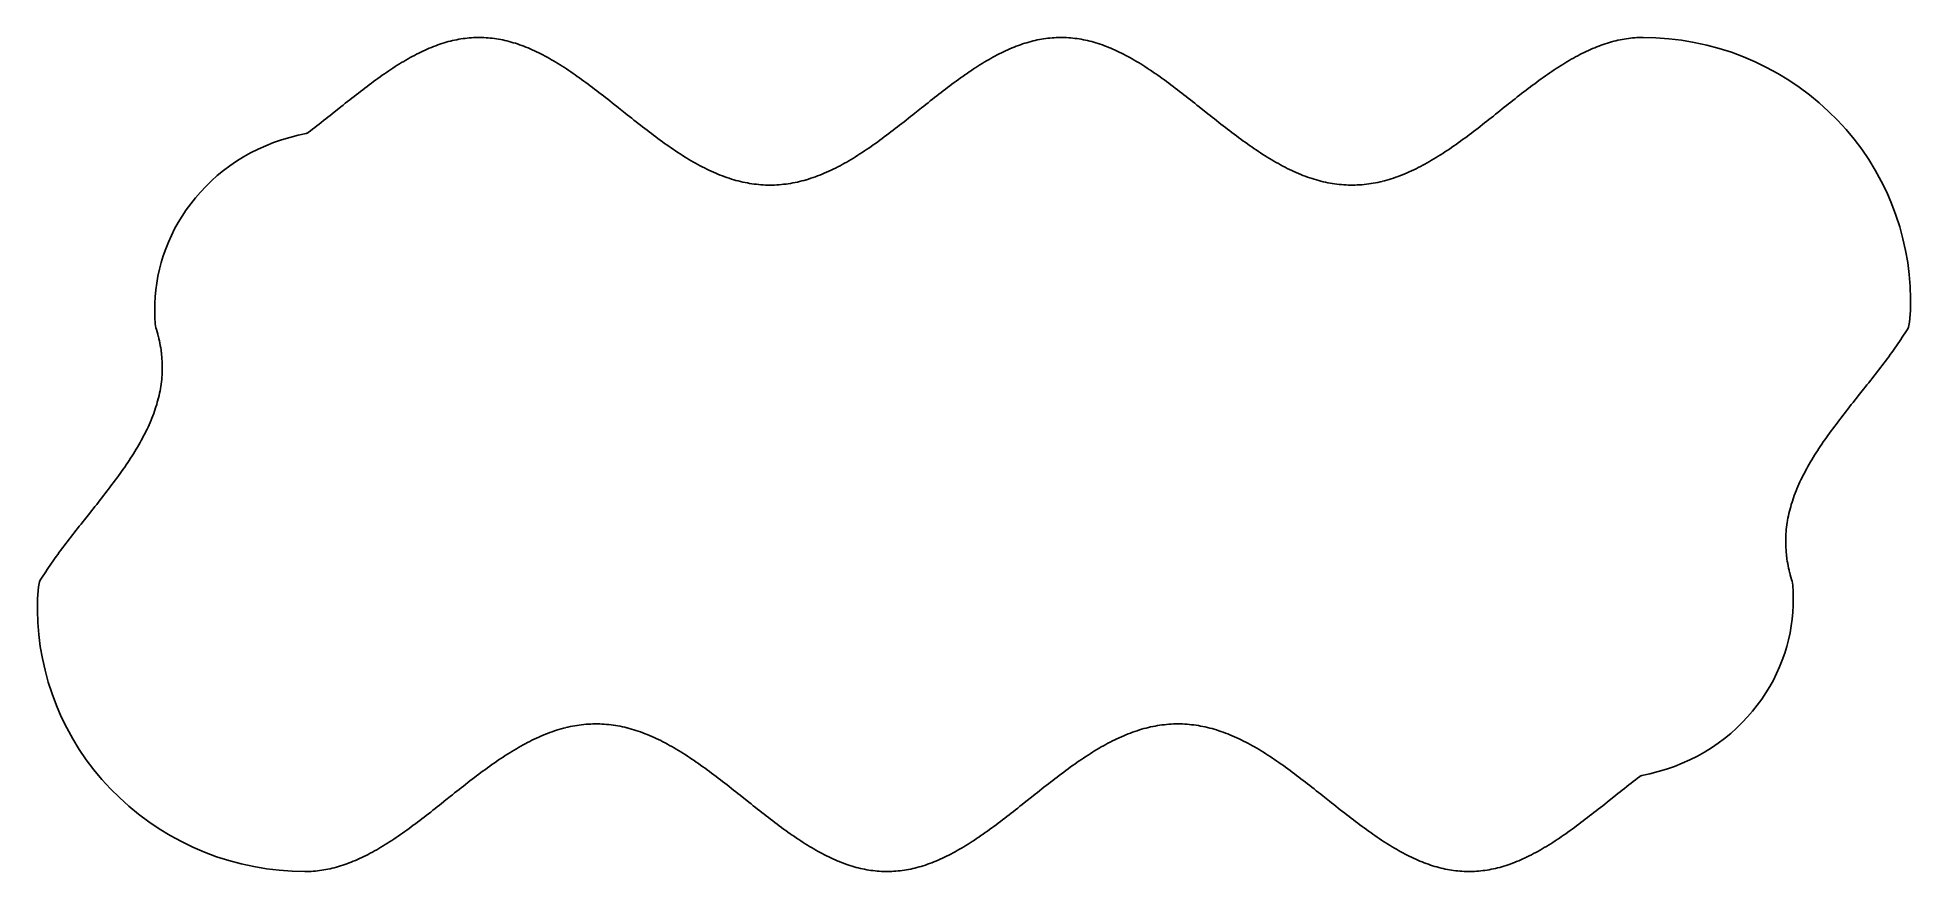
# Model space of a CAD drawing. Header units: metres. Extents: x -11.1 to 65.1, y -12 to 21.9.
import ezdxf

# ---------------------------------------------------------------- set-up
doc = ezdxf.new("R2010")
doc.units = ezdxf.units.M

msp = doc.modelspace()

# ---------------------------------------------------------------- linework, layer by layer
for p, q in [((4.5959, 21.3456), (4.51012, 21.3048)), ((4.6833, 21.3859), (4.5959, 21.3456)), ((4.76891, 21.424), (4.6833, 21.3859)), ((4.85631, 21.4615), (4.76891, 21.424)), ((4.94101, 21.4965), (4.85631, 21.4615)), ((5.02805, 21.5311), (4.94101, 21.4965)), ((5.11456, 21.5641), (5.02805, 21.5311)), ((5.19957, 21.5951), (5.11456, 21.5641)), ((5.2865, 21.6253), (5.19957, 21.5951)), ((5.37117, 21.6533), (5.2865, 21.6253)), ((5.45706, 21.6802), (5.37117, 21.6533)), ((5.54309, 21.7057), (5.45706, 21.6802)), ((5.62856, 21.7295), (5.54309, 21.7057)), ((5.71408, 21.7518), (5.62856, 21.7295)), ((5.8002, 21.7728), (5.71408, 21.7518)), ((5.8842, 21.7917), (5.8002, 21.7728)), ((5.97093, 21.8097), (5.8842, 21.7917)), ((6.05557, 21.8257), (5.97093, 21.8097)), ((6.14035, 21.8401), (6.05557, 21.8257)), ((6.22636, 21.8532), (6.14035, 21.8401)), ((6.31099, 21.8646), (6.22636, 21.8532)), ((6.39626, 21.8744), (6.31099, 21.8646)), ((6.48143, 21.8827), (6.39626, 21.8744)), ((6.56604, 21.8893), (6.48143, 21.8827)), ((6.65134, 21.8943), (6.56604, 21.8893)), ((6.73604, 21.8978), (6.65134, 21.8943)), ((6.82124, 21.8996), (6.73604, 21.8978)), ((6.90575, 21.8999), (6.82124, 21.8996)), ((6.99185, 21.8985), (6.90575, 21.8999)), ((7.07556, 21.8957), (6.99185, 21.8985)), ((7.16176, 21.8911), (7.07556, 21.8957)), ((7.24571, 21.8851), (7.16176, 21.8911)), ((7.3311, 21.8773), (7.24571, 21.8851)), ((7.41695, 21.868), (7.3311, 21.8773)), ((7.50125, 21.8572), (7.41695, 21.868)), ((7.58653, 21.8447), (7.50125, 21.8572)), ((7.67166, 21.8307), (7.58653, 21.8447)), ((7.75703, 21.8151), (7.67166, 21.8307)), ((7.84229, 21.7979), (7.75703, 21.8151)), ((7.92751, 21.7793), (7.84229, 21.7979)), ((8.01295, 21.759), (7.92751, 21.7793)), ((8.09914, 21.737), (8.01295, 21.759)), ((8.18356, 21.714), (8.09914, 21.737)), ((8.27032, 21.6888), (8.18356, 21.714)), ((8.35577, 21.6625), (8.27032, 21.6888)), ((8.44128, 21.6347), (8.35577, 21.6625)), ((8.52638, 21.6056), (8.44128, 21.6347)), ((8.61391, 21.5742), (8.52638, 21.6056)), ((8.69896, 21.5422), (8.61391, 21.5742)), ((8.78481, 21.5086), (8.69896, 21.5422)), ((8.87166, 21.4731), (8.78481, 21.5086)), ((8.95694, 21.437), (8.87166, 21.4731)), ((9.0441, 21.3986), (8.95694, 21.437)), ((9.13081, 21.3591), (9.0441, 21.3986)), ((9.21602, 21.319), (9.13081, 21.3591)), ((28.286, 21.3591), (28.2008, 21.319)), ((28.3727, 21.3986), (28.286, 21.3591)), ((28.4599, 21.437), (28.3727, 21.3986)), ((28.5451, 21.4731), (28.4599, 21.437)), ((28.632, 21.5086), (28.5451, 21.4731)), ((28.7178, 21.5422), (28.632, 21.5086)), ((28.8029, 21.5742), (28.7178, 21.5422)), ((28.8904, 21.6056), (28.8029, 21.5742)), ((28.9755, 21.6347), (28.8904, 21.6056)), ((29.061, 21.6625), (28.9755, 21.6347)), ((29.1465, 21.6888), (29.061, 21.6625)), ((29.2332, 21.714), (29.1465, 21.6888)), ((29.3177, 21.737), (29.2332, 21.714)), ((29.4039, 21.759), (29.3177, 21.737)), ((29.4893, 21.7793), (29.4039, 21.759)), ((29.5745, 21.7979), (29.4893, 21.7793)), ((29.6598, 21.8151), (29.5745, 21.7979)), ((29.7451, 21.8307), (29.6598, 21.8151)), ((29.8303, 21.8447), (29.7451, 21.8307)), ((29.9155, 21.8572), (29.8303, 21.8447)), ((29.9998, 21.868), (29.9155, 21.8572)), ((30.0857, 21.8773), (29.9998, 21.868)), ((30.1711, 21.8851), (30.0857, 21.8773)), ((30.255, 21.8911), (30.1711, 21.8851)), ((30.3412, 21.8957), (30.255, 21.8911)), ((30.4249, 21.8985), (30.3412, 21.8957)), ((30.511, 21.8999), (30.4249, 21.8985)), ((30.5956, 21.8996), (30.511, 21.8999)), ((30.6808, 21.8978), (30.5956, 21.8996)), ((30.7655, 21.8943), (30.6808, 21.8978)), ((30.8508, 21.8893), (30.7655, 21.8943)), ((30.9354, 21.8827), (30.8508, 21.8893)), ((31.0206, 21.8744), (30.9354, 21.8827)), ((31.1058, 21.8646), (31.0206, 21.8744)), ((31.1904, 21.8532), (31.1058, 21.8646)), ((31.2763, 21.8402), (31.1904, 21.8532)), ((31.3614, 21.8256), (31.2763, 21.8402)), ((31.4459, 21.8097), (31.3614, 21.8256)), ((31.5326, 21.7917), (31.4459, 21.8097)), ((31.6166, 21.7728), (31.5326, 21.7917)), ((31.7027, 21.7518), (31.6166, 21.7728)), ((31.7882, 21.7295), (31.7027, 21.7518)), ((31.8737, 21.7057), (31.7882, 21.7295)), ((31.9597, 21.6802), (31.8737, 21.7057)), ((32.0456, 21.6533), (31.9597, 21.6802)), ((32.1303, 21.6253), (32.0456, 21.6533)), ((32.2175, 21.595), (32.1303, 21.6253)), ((32.3019, 21.5642), (32.2175, 21.595)), ((32.3888, 21.5311), (32.3019, 21.5642)), ((32.4758, 21.4965), (32.3888, 21.5311)), ((32.5605, 21.4615), (32.4758, 21.4965)), ((32.6479, 21.424), (32.5605, 21.4615)), ((32.734, 21.3856), (32.6479, 21.424)), ((32.8203, 21.3459), (32.734, 21.3856)), ((32.9067, 21.3048), (32.8203, 21.3459)), ((51.8904, 21.3326), (51.8026, 21.2904)), ((51.976, 21.3725), (51.8904, 21.3326)), ((52.0632, 21.4117), (51.976, 21.3725)), ((52.1491, 21.4491), (52.0632, 21.4117)), ((52.2348, 21.485), (52.1491, 21.4491)), ((52.3218, 21.52), (52.2348, 21.485)), ((52.4072, 21.553), (52.3218, 21.52)), ((52.4932, 21.5849), (52.4072, 21.553)), ((52.5795, 21.6153), (52.4932, 21.5849)), ((52.6651, 21.6441), (52.5795, 21.6153)), ((52.7505, 21.6714), (52.6651, 21.6441)), ((52.8371, 21.6975), (52.7505, 21.6714)), ((52.922, 21.7217), (52.8371, 21.6975)), ((53.0079, 21.7446), (52.922, 21.7217)), ((53.0931, 21.7659), (53.0079, 21.7446)), ((53.1791, 21.7857), (53.0931, 21.7659)), ((53.2639, 21.8038), (53.1791, 21.7857)), ((53.3489, 21.8204), (53.2639, 21.8038)), ((53.4348, 21.8356), (53.3489, 21.8204)), ((53.519, 21.849), (53.4348, 21.8356)), ((53.6054, 21.861), (53.519, 21.849)), ((53.69, 21.8713), (53.6054, 21.861)), ((53.7744, 21.88), (53.69, 21.8713)), ((53.8604, 21.8873), (53.7744, 21.88)), ((53.9447, 21.8928), (53.8604, 21.8873)), ((54.0302, 21.8968), (53.9447, 21.8928)), ((54.1147, 21.8992), (54.0302, 21.8968)), ((54.1985, 21.9), (54.1147, 21.8992)), ((54.7228, 21.8875), (54.1985, 21.9)), ((55.244, 21.8503), (54.7228, 21.8875)), ((55.7629, 21.7884), (55.244, 21.8503)), ((56.2783, 21.702), (55.7629, 21.7884)), ((56.7883, 21.5913), (56.2783, 21.702)), ((57.2926, 21.4565), (56.7883, 21.5913)), ((57.7893, 21.2981), (57.2926, 21.4565)), ((3.29066, 20.5996), (3.20428, 20.5419)), ((3.37939, 20.6579), (3.29066, 20.5996)), ((3.46553, 20.7135), (3.37939, 20.6579)), ((3.55424, 20.7699), (3.46553, 20.7135)), ((3.64015, 20.8235), (3.55424, 20.7699)), ((3.72833, 20.8774), (3.64015, 20.8235)), ((3.81563, 20.9298), (3.72833, 20.8774)), ((3.90152, 20.9802), (3.81563, 20.9298)), ((3.99019, 21.0311), (3.90152, 20.9802)), ((4.07619, 21.0793), (3.99019, 21.0311)), ((4.1633, 21.1271), (4.07619, 21.0793)), ((4.2505, 21.1736), (4.1633, 21.1271)), ((4.33643, 21.2183), (4.2505, 21.1736)), ((4.42372, 21.2624), (4.33643, 21.2183)), ((4.51012, 21.3048), (4.42372, 21.2624)), ((9.30386, 21.2763), (9.21602, 21.319)), ((9.39055, 21.2329), (9.30386, 21.2763)), ((9.47685, 21.1885), (9.39055, 21.2329)), ((9.56261, 21.1431), (9.47685, 21.1885)), ((9.65132, 21.0949), (9.56261, 21.1431)), ((9.73647, 21.0475), (9.65132, 21.0949)), ((9.8252, 20.997), (9.73647, 21.0475)), ((9.91138, 20.9467), (9.8252, 20.997)), ((9.99838, 20.8949), (9.91138, 20.9467)), ((10.0856, 20.8419), (9.99838, 20.8949)), ((10.1738, 20.7873), (10.0856, 20.8419)), ((10.2598, 20.733), (10.1738, 20.7873)), ((10.3485, 20.676), (10.2598, 20.733)), ((10.4347, 20.6196), (10.3485, 20.676)), ((10.5234, 20.5607), (10.4347, 20.6196)), ((10.6101, 20.5023), (10.5234, 20.5607)), ((26.8943, 20.5613), (26.8058, 20.5017)), ((26.9821, 20.6196), (26.8943, 20.5613)), ((27.0683, 20.676), (26.9821, 20.6196)), ((27.157, 20.733), (27.0683, 20.676)), ((27.243, 20.7873), (27.157, 20.733)), ((27.3312, 20.8419), (27.243, 20.7873)), ((27.4184, 20.8949), (27.3312, 20.8419)), ((27.5054, 20.9467), (27.4184, 20.8949)), ((27.5916, 20.997), (27.5054, 20.9467)), ((27.6803, 21.0475), (27.5916, 20.997)), ((27.7659, 21.0952), (27.6803, 21.0475)), ((27.8537, 21.1429), (27.7659, 21.0952)), ((27.94, 21.1885), (27.8537, 21.1429)), ((28.0263, 21.2329), (27.94, 21.1885)), ((28.1129, 21.2763), (28.0263, 21.2329)), ((28.2008, 21.319), (28.1129, 21.2763)), ((32.9931, 21.2624), (32.9067, 21.3048)), ((33.0804, 21.2183), (32.9931, 21.2624)), ((33.1663, 21.1736), (33.0804, 21.2183)), ((33.2535, 21.1271), (33.1663, 21.1736)), ((33.3406, 21.0793), (33.2535, 21.1271)), ((33.4266, 21.0311), (33.3406, 21.0793)), ((33.5153, 20.9802), (33.4266, 21.0311)), ((33.6012, 20.9298), (33.5153, 20.9802)), ((33.6895, 20.8768), (33.6012, 20.9298)), ((33.7759, 20.8239), (33.6895, 20.8768)), ((33.8626, 20.7699), (33.7759, 20.8239)), ((33.9513, 20.7135), (33.8626, 20.7699)), ((34.0374, 20.6579), (33.9513, 20.7135)), ((34.1261, 20.5996), (34.0374, 20.6579)), ((34.2125, 20.5419), (34.1261, 20.5996)), ((50.5846, 20.5808), (50.4966, 20.5218)), ((50.6723, 20.6387), (50.5846, 20.5808)), ((50.7585, 20.6948), (50.6723, 20.6387)), ((50.8473, 20.7515), (50.7585, 20.6948)), ((50.9332, 20.8054), (50.8473, 20.7515)), ((51.0219, 20.8601), (50.9332, 20.8054)), ((51.1076, 20.9118), (51.0219, 20.8601)), ((51.1963, 20.9642), (51.1076, 20.9118)), ((51.2817, 21.0136), (51.1963, 20.9642)), ((51.3701, 21.0636), (51.2817, 21.0136)), ((51.4563, 21.1112), (51.3701, 21.0636)), ((51.5438, 21.1584), (51.4563, 21.1112)), ((51.6298, 21.2034), (51.5438, 21.1584)), ((51.7166, 21.2478), (51.6298, 21.2034)), ((51.8026, 21.2904), (51.7166, 21.2478)), ((58.2775, 21.1165), (57.7893, 21.2981)), ((58.7561, 20.9121), (58.2775, 21.1165)), ((59.2238, 20.6855), (58.7561, 20.9121)), ((59.6796, 20.4374), (59.2238, 20.6855)), ((2.23676, 19.8451), (2.14859, 19.7779)), ((2.32549, 19.9123), (2.23676, 19.8451)), ((2.41293, 19.9779), (2.32549, 19.9123)), ((2.50095, 20.0434), (2.41293, 19.9779)), ((2.58968, 20.1088), (2.50095, 20.0434)), ((2.67761, 20.173), (2.58968, 20.1088)), ((2.76466, 20.2358), (2.67761, 20.173)), ((2.85249, 20.2986), (2.76466, 20.2358)), ((2.94116, 20.3611), (2.85249, 20.2986)), ((3.02794, 20.4215), (2.94116, 20.3611)), ((3.11667, 20.4825), (3.02794, 20.4215)), ((3.20428, 20.5419), (3.11667, 20.4825)), ((10.6986, 20.4417), (10.6101, 20.5023)), ((10.7856, 20.3814), (10.6986, 20.4417)), ((10.8731, 20.3199), (10.7856, 20.3814)), ((10.9618, 20.2568), (10.8731, 20.3199)), ((11.0496, 20.1936), (10.9618, 20.2568)), ((11.1367, 20.1303), (11.0496, 20.1936)), ((11.2254, 20.0651), (11.1367, 20.1303)), ((11.3128, 20.0003), (11.2254, 20.0651)), ((11.4015, 19.9339), (11.3128, 20.0003)), ((11.4896, 19.8674), (11.4015, 19.9339)), ((11.5777, 19.8004), (11.4896, 19.8674)), ((11.6654, 19.7332), (11.5777, 19.8004)), ((25.8391, 19.8004), (25.7514, 19.7332)), ((25.9272, 19.8674), (25.8391, 19.8004)), ((26.0153, 19.9339), (25.9272, 19.8674)), ((26.104, 20.0003), (26.0153, 19.9339)), ((26.1921, 20.0656), (26.104, 20.0003)), ((26.2793, 20.1297), (26.1921, 20.0656)), ((26.3672, 20.1936), (26.2793, 20.1297)), ((26.455, 20.2568), (26.3672, 20.1936)), ((26.5437, 20.3199), (26.455, 20.2568)), ((26.6312, 20.3814), (26.5437, 20.3199)), ((26.7182, 20.4417), (26.6312, 20.3814)), ((26.8058, 20.5017), (26.7182, 20.4417)), ((34.3013, 20.4818), (34.2125, 20.5419)), ((34.3878, 20.4222), (34.3013, 20.4818)), ((34.4756, 20.3611), (34.3878, 20.4222)), ((34.5643, 20.2985), (34.4756, 20.3611)), ((34.6521, 20.2358), (34.5643, 20.2985)), ((34.7392, 20.173), (34.6521, 20.2358)), ((34.8271, 20.1088), (34.7392, 20.173)), ((34.9158, 20.0434), (34.8271, 20.1088)), ((35.0039, 19.9779), (34.9158, 20.0434)), ((35.0913, 19.9123), (35.0039, 19.9779)), ((35.18, 19.8451), (35.0913, 19.9123)), ((35.2682, 19.7779), (35.18, 19.8451)), ((49.5295, 19.8228), (49.4413, 19.7554)), ((49.6182, 19.8901), (49.5295, 19.8228)), ((49.7057, 19.9559), (49.6182, 19.8901)), ((49.7944, 20.0221), (49.7057, 19.9559)), ((49.8817, 20.0867), (49.7944, 20.0221)), ((49.9697, 20.1511), (49.8817, 20.0867)), ((50.0575, 20.2148), (49.9697, 20.1511)), ((50.1453, 20.2777), (50.0575, 20.2148)), ((50.2341, 20.3406), (50.1453, 20.2777)), ((50.3208, 20.4013), (50.2341, 20.3406)), ((50.4085, 20.4618), (50.3208, 20.4013)), ((50.4966, 20.5218), (50.4085, 20.4618)), ((60.1226, 20.1682), (59.6796, 20.4374)), ((60.5515, 19.8788), (60.1226, 20.1682)), ((60.9656, 19.5698), (60.5515, 19.8788)), ((1.26454, 19.0848), (0.909637, 18.8022)), ((1.35315, 19.1552), (1.26454, 19.0848)), ((1.4417, 19.2255), (1.35315, 19.1552)), ((1.53021, 19.2957), (1.4417, 19.2255)), ((1.61871, 19.3656), (1.53021, 19.2957)), ((1.70744, 19.4354), (1.61871, 19.3656)), ((1.79552, 19.5045), (1.70744, 19.4354)), ((1.88385, 19.5735), (1.79552, 19.5045)), ((1.97217, 19.642), (1.88385, 19.5735)), ((2.0609, 19.7106), (1.97217, 19.642)), ((2.14859, 19.7779), (2.0609, 19.7106)), ((11.7542, 19.6648), (11.6654, 19.7332)), ((11.8425, 19.5964), (11.7542, 19.6648)), ((11.9308, 19.5275), (11.8425, 19.5964)), ((12.0192, 19.4583), (11.9308, 19.5275)), ((12.1073, 19.389), (12.0192, 19.4583)), ((12.196, 19.319), (12.1073, 19.389)), ((12.2843, 19.2491), (12.196, 19.319)), ((12.3731, 19.1787), (12.2843, 19.2491)), ((12.4617, 19.1083), (12.3731, 19.1787)), ((12.5503, 19.0377), (12.4617, 19.1083)), ((12.8164, 18.8258), (12.5503, 19.0377)), ((24.8665, 19.0377), (24.6003, 18.8257)), ((24.9552, 19.1083), (24.8665, 19.0377)), ((25.0437, 19.1787), (24.9552, 19.1083)), ((25.1325, 19.2491), (25.0437, 19.1787)), ((25.2208, 19.319), (25.1325, 19.2491)), ((25.3092, 19.3888), (25.2208, 19.319)), ((25.3976, 19.4583), (25.3092, 19.3888)), ((25.486, 19.5275), (25.3976, 19.4583)), ((25.5743, 19.5964), (25.486, 19.5275)), ((25.6626, 19.6648), (25.5743, 19.5964)), ((25.7514, 19.7332), (25.6626, 19.6648)), ((35.3559, 19.7106), (35.2682, 19.7779)), ((35.4446, 19.642), (35.3559, 19.7106)), ((35.533, 19.5735), (35.4446, 19.642)), ((35.6213, 19.5045), (35.533, 19.5735)), ((35.7094, 19.4354), (35.6213, 19.5045)), ((35.7981, 19.3656), (35.7094, 19.4354)), ((35.8866, 19.2957), (35.7981, 19.3656)), ((35.9751, 19.2255), (35.8866, 19.2957)), ((36.0636, 19.1552), (35.9751, 19.2255)), ((36.1523, 19.0848), (36.0636, 19.1552)), ((36.5071, 18.8022), (36.1523, 19.0848)), ((48.5571, 19.0613), (48.291, 18.8493)), ((48.6458, 19.1318), (48.5571, 19.0613)), ((48.7343, 19.2021), (48.6458, 19.1318)), ((48.8228, 19.2723), (48.7343, 19.2021)), ((48.9116, 19.3425), (48.8228, 19.2723)), ((48.9998, 19.412), (48.9116, 19.3425)), ((49.0882, 19.4814), (48.9998, 19.412)), ((49.1765, 19.5505), (49.0882, 19.4814)), ((49.2649, 19.6192), (49.1765, 19.5505)), ((49.3536, 19.6879), (49.2649, 19.6192)), ((49.4413, 19.7554), (49.3536, 19.6879)), ((61.364, 19.2422), (60.9656, 19.5698)), ((61.7455, 18.8967), (61.364, 19.2422)), ((0.286743, 18.3106), (0.197586, 18.2414)), ((0.375839, 18.3802), (0.286743, 18.3106)), ((0.464935, 18.4501), (0.375839, 18.3802)), ((0.553955, 18.5201), (0.464935, 18.4501)), ((0.642929, 18.5904), (0.553955, 18.5201)), ((0.731873, 18.6609), (0.642929, 18.5904)), ((0.820755, 18.7315), (0.731873, 18.6609)), ((0.909637, 18.8022), (0.820755, 18.7315)), ((12.9052, 18.7551), (12.8164, 18.8258)), ((12.9941, 18.6845), (12.9052, 18.7551)), ((13.0829, 18.6141), (12.9941, 18.6845)), ((13.1719, 18.5437), (13.0829, 18.6141)), ((13.2609, 18.4736), (13.1719, 18.5437)), ((13.3499, 18.4037), (13.2609, 18.4736)), ((13.4389, 18.3341), (13.3499, 18.4037)), ((13.528, 18.2647), (13.4389, 18.3341)), ((23.9775, 18.3338), (23.8884, 18.2644)), ((24.0666, 18.4035), (23.9775, 18.3338)), ((24.1557, 18.4734), (24.0666, 18.4035)), ((24.2447, 18.5435), (24.1557, 18.4734)), ((24.3336, 18.6139), (24.2447, 18.5435)), ((24.4226, 18.6844), (24.3336, 18.6139)), ((24.5114, 18.755), (24.4226, 18.6844)), ((24.6003, 18.8257), (24.5114, 18.755)), ((36.5959, 18.7316), (36.5071, 18.8022)), ((36.6848, 18.661), (36.5959, 18.7316)), ((36.7737, 18.5906), (36.6848, 18.661)), ((36.8626, 18.5203), (36.7737, 18.5906)), ((36.9516, 18.4503), (36.8626, 18.5203)), ((37.0406, 18.3805), (36.9516, 18.4503)), ((37.1297, 18.3109), (37.0406, 18.3805)), ((37.2188, 18.2417), (37.1297, 18.3109)), ((47.5791, 18.2875), (47.49, 18.2184)), ((47.6683, 18.357), (47.5791, 18.2875)), ((47.7573, 18.4267), (47.6683, 18.357)), ((47.8464, 18.4968), (47.7573, 18.4267)), ((47.9354, 18.567), (47.8464, 18.4968)), ((48.0244, 18.6374), (47.9354, 18.567)), ((48.1133, 18.7079), (48.0244, 18.6374)), ((48.2021, 18.7786), (48.1133, 18.7079)), ((48.291, 18.8493), (48.2021, 18.7786)), ((62.1094, 18.5344), (61.7455, 18.8967)), ((62.4549, 18.1561), (62.1094, 18.5344)), ((-1.47679, 17.6262), (-1.79573, 17.4987)), ((-1.15025, 17.7402), (-1.47679, 17.6262)), ((-0.816116, 17.8406), (-1.15025, 17.7402)), ((-0.472748, 17.9274), (-0.816116, 17.8406)), ((-0.147202, 18.0002), (-0.472748, 17.9274)), ((-0.121002, 18.008), (-0.147202, 18.0002)), ((-0.102966, 18.0157), (-0.121002, 18.008)), ((-0.085785, 18.0252), (-0.102966, 18.0157)), ((-0.069611, 18.0363), (-0.085785, 18.0252)), ((0.019119, 18.104), (-0.069611, 18.0363)), ((0.108383, 18.1725), (0.019119, 18.104)), ((0.197586, 18.2414), (0.108383, 18.1725)), ((13.6172, 18.1958), (13.528, 18.2647)), ((13.7064, 18.1272), (13.6172, 18.1958)), ((13.7956, 18.059), (13.7064, 18.1272)), ((13.8849, 17.9912), (13.7956, 18.059)), ((13.9742, 17.924), (13.8849, 17.9912)), ((14.0636, 17.8573), (13.9742, 17.924)), ((14.153, 17.7911), (14.0636, 17.8573)), ((14.2425, 17.7256), (14.153, 17.7911)), ((14.332, 17.6607), (14.2425, 17.7256)), ((14.4216, 17.5965), (14.332, 17.6607)), ((14.5112, 17.533), (14.4216, 17.5965)), ((14.601, 17.4702), (14.5112, 17.533)), ((22.9046, 17.5323), (22.8148, 17.4695)), ((22.9943, 17.5959), (22.9046, 17.5323)), ((23.0839, 17.6601), (22.9943, 17.5959)), ((23.1735, 17.725), (23.0839, 17.6601)), ((23.263, 17.7906), (23.1735, 17.725)), ((23.3525, 17.8568), (23.263, 17.7906)), ((23.4419, 17.9235), (23.3525, 17.8568)), ((23.5313, 17.9908), (23.4419, 17.9235)), ((23.6206, 18.0585), (23.5313, 17.9908)), ((23.7099, 18.1268), (23.6206, 18.0585)), ((23.7992, 18.1954), (23.7099, 18.1268)), ((23.8884, 18.2644), (23.7992, 18.1954)), ((37.308, 18.1728), (37.2188, 18.2417)), ((37.3972, 18.1044), (37.308, 18.1728)), ((37.4864, 18.0363), (37.3972, 18.1044)), ((37.5757, 17.9688), (37.4864, 18.0363)), ((37.6651, 17.9017), (37.5757, 17.9688)), ((37.7545, 17.8352), (37.6651, 17.9017)), ((37.8439, 17.7692), (37.7545, 17.8352)), ((37.9334, 17.7039), (37.8439, 17.7692)), ((38.023, 17.6392), (37.9334, 17.7039)), ((38.1126, 17.5753), (38.023, 17.6392)), ((38.2022, 17.512), (38.1126, 17.5753)), ((46.5956, 17.5534), (46.5058, 17.4904)), ((46.6852, 17.6172), (46.5956, 17.5534)), ((46.7748, 17.6817), (46.6852, 17.6172)), ((46.8644, 17.7468), (46.7748, 17.6817)), ((46.9539, 17.8126), (46.8644, 17.7468)), ((47.0434, 17.8789), (46.9539, 17.8126)), ((47.1328, 17.9458), (47.0434, 17.8789)), ((47.2222, 18.0133), (47.1328, 17.9458)), ((47.3115, 18.0812), (47.2222, 18.0133)), ((47.4007, 18.1496), (47.3115, 18.0812)), ((47.49, 18.2184), (47.4007, 18.1496)), ((62.7815, 17.7626), (62.4549, 18.1561)), ((63.0883, 17.3551), (62.7815, 17.7626)), ((-2.98012, 16.8683), (-3.25189, 16.6829)), ((-2.69826, 17.043), (-2.98012, 16.8683)), ((-2.40695, 17.2066), (-2.69826, 17.043)), ((-2.10545, 17.3589), (-2.40695, 17.2066)), ((-1.79573, 17.4987), (-2.10545, 17.3589)), ((14.6907, 17.4083), (14.601, 17.4702)), ((14.7805, 17.3471), (14.6907, 17.4083)), ((14.8704, 17.2868), (14.7805, 17.3471)), ((14.9603, 17.2274), (14.8704, 17.2868)), ((15.0503, 17.1689), (14.9603, 17.2274)), ((15.1403, 17.1114), (15.0503, 17.1689)), ((15.2304, 17.0549), (15.1403, 17.1114)), ((15.3206, 16.9993), (15.2304, 17.0549)), ((15.4108, 16.9448), (15.3206, 16.9993)), ((15.5011, 16.8914), (15.4108, 16.9448)), ((15.5932, 16.8382), (15.5011, 16.8914)), ((15.6819, 16.788), (15.5932, 16.8382)), ((15.7724, 16.738), (15.6819, 16.788)), ((21.7331, 16.787), (21.6425, 16.737)), ((21.8236, 16.8382), (21.7331, 16.787)), ((21.9141, 16.8905), (21.8236, 16.8382)), ((22.0045, 16.9439), (21.9141, 16.8905)), ((22.0948, 16.9984), (22.0045, 16.9439)), ((22.185, 17.0539), (22.0948, 16.9984)), ((22.2751, 17.1105), (22.185, 17.0539)), ((22.3652, 17.1681), (22.2751, 17.1105)), ((22.4553, 17.2266), (22.3652, 17.1681)), ((22.5453, 17.2861), (22.4553, 17.2266)), ((22.6352, 17.3464), (22.5453, 17.2861)), ((22.725, 17.4075), (22.6352, 17.3464)), ((22.8148, 17.4695), (22.725, 17.4075)), ((38.2919, 17.4495), (38.2022, 17.512)), ((38.3817, 17.3878), (38.2919, 17.4495)), ((38.4715, 17.3269), (38.3817, 17.3878)), ((38.5614, 17.2669), (38.4715, 17.3269)), ((38.6513, 17.2078), (38.5614, 17.2669)), ((38.7413, 17.1497), (38.6513, 17.2078)), ((38.8314, 17.0925), (38.7413, 17.1497)), ((38.9215, 17.0362), (38.8314, 17.0925)), ((39.0117, 16.981), (38.9215, 17.0362)), ((39.102, 16.9269), (39.0117, 16.981)), ((39.1923, 16.8739), (39.102, 16.9269)), ((39.2826, 16.822), (39.1923, 16.8739)), ((39.3731, 16.7712), (39.2826, 16.822)), ((39.4636, 16.7216), (39.3731, 16.7712)), ((45.3338, 16.7535), (45.2432, 16.7043)), ((45.4244, 16.8039), (45.3338, 16.7535)), ((45.5148, 16.8555), (45.4244, 16.8039)), ((45.6053, 16.9082), (45.5148, 16.8555)), ((45.6956, 16.962), (45.6053, 16.9082)), ((45.7859, 17.0168), (45.6956, 16.962)), ((45.8761, 17.0727), (45.7859, 17.0168)), ((45.9662, 17.1296), (45.8761, 17.0727)), ((46.0563, 17.1875), (45.9662, 17.1296)), ((46.1463, 17.2463), (46.0563, 17.1875)), ((46.2363, 17.3061), (46.1463, 17.2463)), ((46.3262, 17.3667), (46.2363, 17.3061)), ((46.416, 17.4281), (46.3262, 17.3667)), ((46.5058, 17.4904), (46.416, 17.4281)), ((63.3745, 16.9348), (63.0883, 17.3551)), ((63.6398, 16.5026), (63.3745, 16.9348)), ((-4.00294, 16.0697), (-4.23083, 15.8484)), ((-3.76344, 16.2832), (-4.00294, 16.0697)), ((-3.51312, 16.4877), (-3.76344, 16.2832)), ((-3.25189, 16.6829), (-3.51312, 16.4877)), ((15.863, 16.6892), (15.7724, 16.738)), ((15.9536, 16.6417), (15.863, 16.6892)), ((16.0444, 16.5954), (15.9536, 16.6417)), ((16.1373, 16.5493), (16.0444, 16.5954)), ((16.226, 16.5066), (16.1373, 16.5493)), ((16.317, 16.4642), (16.226, 16.5066)), ((16.4081, 16.4232), (16.317, 16.4642)), ((16.4991, 16.3836), (16.4081, 16.4232)), ((16.5904, 16.3454), (16.4991, 16.3836)), ((16.6816, 16.3086), (16.5904, 16.3454)), ((16.773, 16.2733), (16.6816, 16.3086)), ((16.8672, 16.2384), (16.773, 16.2733)), ((16.9559, 16.207), (16.8672, 16.2384)), ((17.0505, 16.1752), (16.9559, 16.207)), ((17.1392, 16.1469), (17.0505, 16.1752)), ((17.1422, 16.146), (17.1392, 16.1469)), ((17.2309, 16.1192), (17.1422, 16.146)), ((17.234, 16.1183), (17.2309, 16.1192)), ((17.3227, 16.093), (17.234, 16.1183)), ((17.4146, 16.0685), (17.3227, 16.093)), ((17.5099, 16.0448), (17.4146, 16.0685)), ((17.5986, 16.0242), (17.5099, 16.0448)), ((17.6019, 16.0235), (17.5986, 16.0242)), ((17.6907, 16.0046), (17.6019, 16.0235)), ((17.7828, 15.9866), (17.6907, 16.0046)), ((19.7261, 16.0046), (19.634, 15.9866)), ((19.8149, 16.0235), (19.7261, 16.0046)), ((19.8182, 16.0242), (19.8149, 16.0235)), ((19.9069, 16.0448), (19.8182, 16.0242)), ((20.0022, 16.0685), (19.9069, 16.0448)), ((20.0941, 16.093), (20.0022, 16.0685)), ((20.1828, 16.1183), (20.0941, 16.093)), ((20.1859, 16.1192), (20.1828, 16.1183)), ((20.2746, 16.146), (20.1859, 16.1192)), ((20.2776, 16.1469), (20.2746, 16.146)), ((20.3663, 16.1752), (20.2776, 16.1469)), ((20.4609, 16.207), (20.3663, 16.1752)), ((20.5496, 16.2384), (20.4609, 16.207)), ((20.6411, 16.2722), (20.5496, 16.2384)), ((20.7325, 16.3075), (20.6411, 16.2722)), ((20.8264, 16.3454), (20.7325, 16.3075)), ((20.9151, 16.3825), (20.8264, 16.3454)), ((21.0064, 16.4222), (20.9151, 16.3825)), ((21.0975, 16.4632), (21.0064, 16.4222)), ((21.1908, 16.5066), (21.0975, 16.4632)), ((21.2795, 16.5493), (21.1908, 16.5066)), ((21.3703, 16.5943), (21.2795, 16.5493)), ((21.4612, 16.6406), (21.3703, 16.5943)), ((21.5538, 16.6892), (21.4612, 16.6406)), ((21.6425, 16.737), (21.5538, 16.6892)), ((39.5543, 16.6732), (39.4636, 16.7216)), ((39.6449, 16.6261), (39.5543, 16.6732)), ((39.7357, 16.5802), (39.6449, 16.6261)), ((39.8287, 16.5346), (39.7357, 16.5802)), ((39.9174, 16.4923), (39.8287, 16.5346)), ((40.0084, 16.4504), (39.9174, 16.4923)), ((40.0995, 16.4099), (40.0084, 16.4504)), ((40.1906, 16.3707), (40.0995, 16.4099)), ((40.2844, 16.3319), (40.1906, 16.3707)), ((40.3731, 16.2966), (40.2844, 16.3319)), ((40.4645, 16.2618), (40.3731, 16.2966)), ((40.5588, 16.2274), (40.4645, 16.2618)), ((40.6475, 16.1966), (40.5588, 16.2274)), ((40.7421, 16.1653), (40.6475, 16.1966)), ((40.8338, 16.1366), (40.7421, 16.1653)), ((40.9226, 16.1103), (40.8338, 16.1366)), ((40.9257, 16.1094), (40.9226, 16.1103)), ((41.0144, 16.0847), (40.9257, 16.1094)), ((41.0176, 16.0838), (41.0144, 16.0847)), ((41.1063, 16.0607), (41.0176, 16.0838)), ((41.1983, 16.0383), (41.1063, 16.0607)), ((41.2016, 16.0375), (41.1983, 16.0383)), ((41.2903, 16.0175), (41.2016, 16.0375)), ((41.2937, 16.0168), (41.2903, 16.0175)), ((41.3824, 15.9984), (41.2937, 16.0168)), ((41.4746, 15.981), (41.3824, 15.9984)), ((43.3223, 15.9917), (43.2336, 15.9755)), ((43.3257, 15.9924), (43.3223, 15.9917)), ((43.4145, 16.0102), (43.3257, 15.9924)), ((43.4179, 16.011), (43.4145, 16.0102)), ((43.5066, 16.0304), (43.4179, 16.011)), ((43.51, 16.0312), (43.5066, 16.0304)), ((43.5987, 16.0522), (43.51, 16.0312)), ((43.6019, 16.053), (43.5987, 16.0522)), ((43.6907, 16.0757), (43.6019, 16.053)), ((43.7826, 16.1007), (43.6907, 16.0757)), ((43.7858, 16.1016), (43.7826, 16.1007)), ((43.8775, 16.1283), (43.7858, 16.1016)), ((43.9662, 16.1556), (43.8775, 16.1283)), ((44.0609, 16.1863), (43.9662, 16.1556)), ((44.1525, 16.2177), (44.0609, 16.1863)), ((44.2412, 16.2495), (44.1525, 16.2177)), ((44.3354, 16.2849), (44.2412, 16.2495)), ((44.4241, 16.3197), (44.3354, 16.2849)), ((44.5154, 16.3569), (44.4241, 16.3197)), ((44.6091, 16.3966), (44.5154, 16.3569)), ((44.6978, 16.4357), (44.6091, 16.3966)), ((44.7889, 16.4772), (44.6978, 16.4357)), ((44.8821, 16.521), (44.7889, 16.4772)), ((44.9709, 16.5641), (44.8821, 16.521)), ((45.0617, 16.6096), (44.9709, 16.5641)), ((45.1525, 16.6564), (45.0617, 16.6096)), ((45.2432, 16.7043), (45.1525, 16.6564)), ((63.8838, 16.0594), (63.6398, 16.5026)), ((64.1058, 15.6066), (63.8838, 16.0594)), ((-4.65242, 15.3829), (-4.84563, 15.1402)), ((-4.44751, 15.6191), (-4.65242, 15.3829)), ((-4.23083, 15.8484), (-4.44751, 15.6191)), ((17.7863, 15.9859), (17.7828, 15.9866)), ((17.875, 15.9702), (17.7863, 15.9859)), ((17.8786, 15.9697), (17.875, 15.9702)), ((17.9673, 15.9556), (17.8786, 15.9697)), ((17.9708, 15.9551), (17.9673, 15.9556)), ((18.0595, 15.9426), (17.9708, 15.9551)), ((18.0632, 15.9422), (18.0595, 15.9426)), ((18.1519, 15.9314), (18.0632, 15.9422)), ((18.1555, 15.931), (18.1519, 15.9314)), ((18.2443, 15.9218), (18.1555, 15.931)), ((18.248, 15.9215), (18.2443, 15.9218)), ((18.3367, 15.914), (18.248, 15.9215)), ((18.3404, 15.9137), (18.3367, 15.914)), ((18.4291, 15.9079), (18.3404, 15.9137)), ((18.4328, 15.9077), (18.4291, 15.9079)), ((18.5216, 15.9035), (18.4328, 15.9077)), ((18.5253, 15.9034), (18.5216, 15.9035)), ((18.6141, 15.9009), (18.5253, 15.9034)), ((18.6178, 15.9008), (18.6141, 15.9009)), ((18.7065, 15.9), (18.6178, 15.9008)), ((18.7103, 15.9), (18.7065, 15.9)), ((18.799, 15.9008), (18.7103, 15.9)), ((18.8027, 15.9009), (18.799, 15.9008)), ((18.8915, 15.9034), (18.8027, 15.9009)), ((18.8952, 15.9035), (18.8915, 15.9034)), ((18.984, 15.9077), (18.8952, 15.9035)), ((18.9877, 15.9079), (18.984, 15.9077)), ((19.0764, 15.9137), (18.9877, 15.9079)), ((19.0801, 15.914), (19.0764, 15.9137)), ((19.1688, 15.9215), (19.0801, 15.914)), ((19.1725, 15.9218), (19.1688, 15.9215)), ((19.2613, 15.931), (19.1725, 15.9218)), ((19.2649, 15.9314), (19.2613, 15.931)), ((19.3536, 15.9422), (19.2649, 15.9314)), ((19.3573, 15.9426), (19.3536, 15.9422)), ((19.446, 15.9551), (19.3573, 15.9426)), ((19.4495, 15.9556), (19.446, 15.9551)), ((19.5382, 15.9697), (19.4495, 15.9556)), ((19.5418, 15.9702), (19.5382, 15.9697)), ((19.6305, 15.9859), (19.5418, 15.9702)), ((19.634, 15.9866), (19.6305, 15.9859)), ((41.4781, 15.9803), (41.4746, 15.981)), ((41.5668, 15.9652), (41.4781, 15.9803)), ((41.5704, 15.9646), (41.5668, 15.9652)), ((41.6591, 15.9511), (41.5704, 15.9646)), ((41.7514, 15.9387), (41.6591, 15.9511)), ((41.755, 15.9382), (41.7514, 15.9387)), ((41.8438, 15.928), (41.755, 15.9382)), ((41.8474, 15.9276), (41.8438, 15.928)), ((41.9361, 15.919), (41.8474, 15.9276)), ((41.9398, 15.9187), (41.9361, 15.919)), ((42.0286, 15.9118), (41.9398, 15.9187)), ((42.0323, 15.9115), (42.0286, 15.9118)), ((42.121, 15.9063), (42.0323, 15.9115)), ((42.1247, 15.9061), (42.121, 15.9063)), ((42.2135, 15.9025), (42.1247, 15.9061)), ((42.2172, 15.9024), (42.2135, 15.9025)), ((42.3059, 15.9004), (42.2172, 15.9024)), ((42.3097, 15.9004), (42.3059, 15.9004)), ((42.3984, 15.9001), (42.3097, 15.9004)), ((42.4022, 15.9001), (42.3984, 15.9001)), ((42.4909, 15.9015), (42.4022, 15.9001)), ((42.5834, 15.9046), (42.4909, 15.9015)), ((42.5871, 15.9048), (42.5834, 15.9046)), ((42.6758, 15.9095), (42.5871, 15.9048)), ((42.6796, 15.9098), (42.6758, 15.9095)), ((42.7683, 15.9161), (42.6796, 15.9098)), ((42.772, 15.9164), (42.7683, 15.9161)), ((42.8607, 15.9245), (42.772, 15.9164)), ((42.8644, 15.9248), (42.8607, 15.9245)), ((42.9531, 15.9345), (42.8644, 15.9248)), ((43.0455, 15.9463), (42.9531, 15.9345)), ((43.0491, 15.9468), (43.0455, 15.9463)), ((43.1378, 15.9597), (43.0491, 15.9468)), ((43.1413, 15.9603), (43.1378, 15.9597)), ((43.2301, 15.9749), (43.1413, 15.9603)), ((43.2336, 15.9755), (43.2301, 15.9749)), ((64.3055, 15.1452), (64.1058, 15.6066)), ((-5.19617, 14.6375), (-5.35345, 14.3785)), ((-5.02692, 14.8915), (-5.19617, 14.6375)), ((-4.84563, 15.1402), (-5.02692, 14.8915)), ((64.4827, 14.6763), (64.3055, 15.1452)), ((64.6369, 14.2012), (64.4827, 14.6763)), ((-5.6315, 13.8487), (-5.75232, 13.5788)), ((-5.49847, 14.1156), (-5.6315, 13.8487)), ((-5.35345, 14.3785), (-5.49847, 14.1156)), ((64.7679, 13.7212), (64.6369, 14.2012)), ((64.8758, 13.2374), (64.7679, 13.7212)), ((-5.95793, 13.0308), (-6.04263, 12.7543)), ((-5.86122, 13.3057), (-5.95793, 13.0308)), ((-5.75232, 13.5788), (-5.86122, 13.3057)), ((64.9604, 12.7502), (64.8758, 13.2374)), ((-6.17667, 12.1973), (-6.22604, 11.9182)), ((-6.11555, 12.4762), (-6.17667, 12.1973)), ((-6.04263, 12.7543), (-6.11555, 12.4762)), ((65.0216, 12.2623), (64.9604, 12.7502)), ((65.0596, 11.7734), (65.0216, 12.2623)), ((-6.26387, 11.639), (-6.29027, 11.3605)), ((-6.22604, 11.9182), (-6.26387, 11.639)), ((65.0744, 11.2855), (65.0596, 11.7734)), ((-6.30537, 11.0829), (-6.30934, 10.8064)), ((-6.30934, 10.8064), (-6.30235, 10.5316)), ((-6.29027, 11.3605), (-6.30537, 11.0829)), ((65.0359, 10.3253), (65.0663, 10.7995)), ((65.0663, 10.7995), (65.0744, 11.2855)), ((-6.30235, 10.5316), (-6.28488, 10.2634)), ((-6.28488, 10.2634), (-6.26068, 10.1015)), ((-6.26068, 10.1015), (-6.23752, 10.0276)), ((-6.23752, 10.0276), (-6.2366, 10.0246)), ((-6.2366, 10.0246), (-6.21031, 9.93584)), ((-6.21031, 9.93584), (-6.20941, 9.93269)), ((-6.20941, 9.93269), (-6.18469, 9.84396)), ((64.8515, 9.88884), (64.9054, 9.97476)), ((64.9054, 9.97476), (64.9591, 10.062)), ((64.9591, 10.062), (64.9947, 10.121)), ((64.9947, 10.121), (65.0359, 10.3253)), ((-6.18469, 9.84396), (-6.18384, 9.84081)), ((-6.18384, 9.84081), (-6.16068, 9.75208)), ((-6.16068, 9.75208), (-6.15985, 9.74881)), ((-6.15985, 9.74881), (-6.13828, 9.66008)), ((-6.13828, 9.66008), (-6.1375, 9.65678)), ((-6.1375, 9.65678), (-6.11751, 9.56807)), ((-6.11751, 9.56807), (-6.11678, 9.56465)), ((-6.11678, 9.56465), (-6.0984, 9.47592)), ((-6.0984, 9.47592), (-6.09773, 9.47255)), ((-6.09773, 9.47255), (-6.08095, 9.38382)), ((-6.08095, 9.38382), (-6.08031, 9.38028)), ((-6.08031, 9.38028), (-6.06517, 9.29155)), ((-6.06517, 9.29155), (-6.06461, 9.28804)), ((-6.06461, 9.28804), (-6.05109, 9.19931)), ((-6.05109, 9.19931), (-6.05058, 9.19574)), ((-6.05058, 9.19574), (-6.0387, 9.10701)), ((64.3148, 9.09911), (64.3777, 9.18692)), ((64.3777, 9.18692), (64.4399, 9.27472)), ((64.4399, 9.27472), (64.5013, 9.3624)), ((64.5013, 9.3624), (64.5618, 9.45009)), ((64.5618, 9.45009), (64.6222, 9.53882)), ((64.6222, 9.53882), (64.681, 9.62639)), ((64.681, 9.62639), (64.7388, 9.71394)), ((64.7388, 9.71394), (64.7948, 9.80011)), ((64.7948, 9.80011), (64.8515, 9.88884)), ((-6.0387, 9.10701), (-6.03824, 9.10335)), ((-6.03824, 9.10335), (-6.02802, 9.01462)), ((-6.02802, 9.01462), (-6.02763, 9.011)), ((-6.02763, 9.011), (-6.01904, 8.92227)), ((-6.01904, 8.92227), (-6.01872, 8.91856)), ((-6.01872, 8.91856), (-6.0118, 8.82983)), ((-6.0118, 8.82983), (-6.01154, 8.82611)), ((-6.01154, 8.82611), (-6.00627, 8.73738)), ((-6.00627, 8.73738), (-6.00609, 8.73369)), ((-6.00609, 8.73369), (-6.00247, 8.64496)), ((-6.00247, 8.64496), (-6.00235, 8.64117)), ((-6.00235, 8.64117), (-6.00041, 8.55244)), ((-6.00011, 8.45622), (-6.0015, 8.36749)), ((-6.00041, 8.55244), (-6.00037, 8.54871)), ((-6.00037, 8.54871), (-6.00009, 8.45998)), ((-6.00009, 8.45998), (-6.00011, 8.45622)), ((63.7192, 8.30644), (63.7875, 8.39471)), ((63.7875, 8.39471), (63.8554, 8.48293)), ((63.8554, 8.48293), (63.9228, 8.57112)), ((63.9228, 8.57112), (63.9901, 8.65985)), ((63.9901, 8.65985), (64.0559, 8.74733)), ((64.0559, 8.74733), (64.1221, 8.83604)), ((64.1221, 8.83604), (64.1867, 8.92331)), ((64.1867, 8.92331), (64.2517, 9.01204)), ((64.2517, 9.01204), (64.3148, 9.09911)), ((-6.0755, 7.62483), (-6.09172, 7.5361)), ((-6.07491, 7.62828), (-6.0755, 7.62483)), ((-6.06029, 7.71701), (-6.07491, 7.62828)), ((-6.05974, 7.7206), (-6.06029, 7.71701)), ((-6.04677, 7.80933), (-6.05974, 7.7206)), ((-6.04626, 7.81294), (-6.04677, 7.80933)), ((-6.03494, 7.90167), (-6.04626, 7.81294)), ((-6.03452, 7.90527), (-6.03494, 7.90167)), ((-6.02483, 7.994), (-6.03452, 7.90527)), ((-6.02446, 7.9977), (-6.02483, 7.994)), ((-6.01643, 8.08641), (-6.02446, 7.9977)), ((-6.01614, 8.09009), (-6.01643, 8.08641)), ((-6.00977, 8.17882), (-6.01614, 8.09009)), ((-6.00952, 8.18254), (-6.00977, 8.17882)), ((-6.00481, 8.27127), (-6.00952, 8.18254)), ((-6.00465, 8.27501), (-6.00481, 8.27127)), ((-6.0015, 8.36749), (-6.00465, 8.27501)), ((63.1613, 7.5988), (63.2318, 7.68732)), ((63.2318, 7.68732), (63.3021, 7.77591)), ((63.3021, 7.77591), (63.3723, 7.86444)), ((63.3723, 7.86444), (63.4425, 7.95317)), ((63.4425, 7.95317), (63.512, 8.04137)), ((63.512, 8.04137), (63.5814, 8.12978)), ((63.5814, 8.12978), (63.6505, 8.21814)), ((63.6505, 8.21814), (63.7192, 8.30644)), ((-6.25652, 6.88916), (-6.28534, 6.80043)), ((-6.22734, 6.98393), (-6.25652, 6.88916)), ((-6.20158, 7.07266), (-6.22734, 6.98393)), ((-6.17651, 7.16452), (-6.20158, 7.07266)), ((-6.17567, 7.16769), (-6.17651, 7.16452)), ((-6.15303, 7.25642), (-6.17567, 7.16769)), ((-6.15222, 7.25974), (-6.15303, 7.25642)), ((-6.13042, 7.35178), (-6.15222, 7.25974)), ((-6.11096, 7.44051), (-6.13042, 7.35178)), ((-6.11024, 7.44389), (-6.11096, 7.44051)), ((-6.09239, 7.53262), (-6.11024, 7.44389)), ((-6.09172, 7.5361), (-6.09239, 7.53262)), ((62.527, 6.79927), (62.597, 6.88826)), ((62.597, 6.88826), (62.6672, 6.97723)), ((62.6672, 6.97723), (62.7375, 7.06613)), ((62.7375, 7.06613), (62.8081, 7.15503)), ((62.8081, 7.15503), (62.8786, 7.24382)), ((62.8786, 7.24382), (62.9493, 7.33261)), ((62.9493, 7.33261), (63.1613, 7.5988)), ((-6.53674, 6.15822), (-6.57822, 6.06723)), ((-6.49664, 6.24933), (-6.53674, 6.15822)), ((-6.45691, 6.343), (-6.49664, 6.24933)), ((-6.42068, 6.43173), (-6.45691, 6.343)), ((-6.38487, 6.52306), (-6.42068, 6.43173)), ((-6.3495, 6.6172), (-6.38487, 6.52306)), ((-6.31766, 6.70593), (-6.3495, 6.6172)), ((-6.28632, 6.7975), (-6.31766, 6.70593)), ((-6.28534, 6.80043), (-6.28632, 6.7975)), ((61.9794, 6.08565), (62.0463, 6.175)), ((62.0463, 6.175), (62.1138, 6.26434)), ((62.1138, 6.26434), (62.1816, 6.35359)), ((62.1816, 6.35359), (62.25, 6.44283)), ((62.25, 6.44283), (62.3187, 6.53201)), ((62.3187, 6.53201), (62.3878, 6.62112)), ((62.3878, 6.62112), (62.4573, 6.71024)), ((62.4573, 6.71024), (62.527, 6.79927)), ((-6.95645, 5.34186), (-7.00912, 5.2515)), ((-6.90491, 5.43227), (-6.95645, 5.34186)), ((-6.85454, 5.52275), (-6.90491, 5.43227)), ((-6.80534, 5.61331), (-6.85454, 5.52275)), ((-6.75737, 5.70395), (-6.80534, 5.61331)), ((-6.71065, 5.79466), (-6.75737, 5.70395)), ((-6.66519, 5.88542), (-6.71065, 5.79466)), ((-6.62103, 5.97627), (-6.66519, 5.88542)), ((-6.57822, 6.06723), (-6.62103, 5.97627)), ((61.4068, 5.27907), (61.4674, 5.36891)), ((61.4674, 5.36891), (61.5289, 5.45869)), ((61.5289, 5.45869), (61.5911, 5.5484)), ((61.5911, 5.5484), (61.6541, 5.63811)), ((61.6541, 5.63811), (61.7178, 5.72769)), ((61.7178, 5.72769), (61.7823, 5.81725)), ((61.7823, 5.81725), (61.8474, 5.90677)), ((61.8474, 5.90677), (61.9131, 5.99623)), ((61.9131, 5.99623), (61.9794, 6.08565)), ((-7.40685, 4.62093), (-7.46742, 4.53108)), ((-7.34714, 4.71085), (-7.40685, 4.62093)), ((-7.28835, 4.80078), (-7.34714, 4.71085)), ((-7.23048, 4.89078), (-7.28835, 4.80078)), ((-7.1736, 4.98088), (-7.23048, 4.89078)), ((-7.11772, 5.07101), (-7.1736, 4.98088)), ((-7.06288, 5.16124), (-7.11772, 5.07101)), ((-7.00912, 5.2515), (-7.06288, 5.16124)), ((60.9565, 4.55812), (61.0091, 4.64848)), ((61.0091, 4.64848), (61.0629, 4.73874)), ((61.0629, 4.73874), (61.1177, 4.82896)), ((61.1177, 4.82896), (61.1736, 4.9191)), ((61.1736, 4.9191), (61.2305, 5.00919)), ((61.2305, 5.00919), (61.2883, 5.09921)), ((61.2883, 5.09921), (61.3471, 5.18915)), ((61.3471, 5.18915), (61.4068, 5.27907)), ((-7.97945, 3.81433), (-8.04633, 3.72498)), ((-7.91312, 3.90375), (-7.97945, 3.81433)), ((-7.84738, 3.99321), (-7.91312, 3.90375)), ((-7.78227, 4.08273), (-7.84738, 3.99321)), ((-7.71783, 4.17229), (-7.78227, 4.08273)), ((-7.65408, 4.2619), (-7.71783, 4.17229)), ((-7.59108, 4.35159), (-7.65408, 4.2619)), ((-7.52885, 4.4413), (-7.59108, 4.35159)), ((-7.46742, 4.53108), (-7.52885, 4.4413)), ((60.5367, 3.74178), (60.5782, 3.83276)), ((60.5782, 3.83276), (60.621, 3.92372)), ((60.621, 3.92372), (60.6641, 4.01245)), ((60.6641, 4.01245), (60.7106, 4.10532)), ((60.7106, 4.10532), (60.7574, 4.19603)), ((60.7574, 4.19603), (60.8053, 4.28667)), ((60.8053, 4.28667), (60.8545, 4.37723)), ((60.8545, 4.37723), (60.9049, 4.46771)), ((60.9049, 4.46771), (60.9565, 4.55812)), ((-8.52699, 3.10072), (-8.59697, 3.01173)), ((-8.45726, 3.18976), (-8.52699, 3.10072)), ((-8.38782, 3.27887), (-8.45726, 3.18976)), ((-8.31873, 3.36795), (-8.38782, 3.27887)), ((-8.24997, 3.45715), (-8.31873, 3.36795)), ((-8.18164, 3.54639), (-8.24997, 3.45715)), ((-8.11375, 3.63564), (-8.18164, 3.54639)), ((-8.04633, 3.72498), (-8.11375, 3.63564)), ((60.2565, 3.01082), (60.2853, 3.09955)), ((60.2853, 3.09955), (60.2863, 3.10248)), ((60.2863, 3.10248), (60.3177, 3.19405)), ((60.3177, 3.19405), (60.3495, 3.28278)), ((60.3495, 3.28278), (60.3849, 3.37692)), ((60.3849, 3.37692), (60.4207, 3.46826)), ((60.4207, 3.46826), (60.4569, 3.55699)), ((60.4569, 3.55699), (60.4966, 3.65067)), ((60.4966, 3.65067), (60.5367, 3.74178)), ((-9.16133, 2.30118), (-9.23187, 2.21252)), ((-8.94931, 2.56737), (-9.16133, 2.30118)), ((-8.87865, 2.65616), (-8.94931, 2.56737)), ((-8.80804, 2.74498), (-8.87865, 2.65616)), ((-8.73753, 2.83386), (-8.80804, 2.74498)), ((-8.66718, 2.92276), (-8.73753, 2.83386)), ((-8.59697, 3.01173), (-8.66718, 2.92276)), ((60.0755, 2.27516), (60.0917, 2.36389)), ((60.0917, 2.36389), (60.0924, 2.36737)), ((60.0924, 2.36737), (60.1102, 2.4561)), ((60.1102, 2.4561), (60.111, 2.4595)), ((60.111, 2.4595), (60.1304, 2.54822)), ((60.1304, 2.54822), (60.1522, 2.64024)), ((60.1522, 2.64024), (60.153, 2.64355)), ((60.153, 2.64355), (60.1757, 2.73228)), ((60.1757, 2.73228), (60.1765, 2.73546)), ((60.1765, 2.73546), (60.2016, 2.82732)), ((60.2016, 2.82732), (60.2273, 2.91605)), ((60.2273, 2.91605), (60.2565, 3.01082)), ((-9.71956, 1.59312), (-9.78789, 1.50482)), ((-9.6508, 1.68147), (-9.71956, 1.59312)), ((-9.58167, 1.76988), (-9.6508, 1.68147)), ((-9.51199, 1.85861), (-9.58167, 1.76988)), ((-9.44247, 1.94681), (-9.51199, 1.85861)), ((-9.37247, 2.03534), (-9.44247, 1.94681)), ((-9.30212, 2.12407), (-9.37247, 2.03534)), ((-9.23187, 2.21252), (-9.30212, 2.12407)), ((60.0001, 1.44376), (60.0015, 1.53249)), ((60.0015, 1.53249), (60.0047, 1.62497)), ((60.0047, 1.62497), (60.0048, 1.62871)), ((60.0048, 1.62871), (60.0095, 1.71744)), ((60.0095, 1.71744), (60.0098, 1.72116)), ((60.0098, 1.72116), (60.0161, 1.80989)), ((60.0161, 1.80989), (60.0164, 1.81357)), ((60.0164, 1.81357), (60.0245, 1.9023)), ((60.0245, 1.9023), (60.0248, 1.90599)), ((60.0248, 1.90599), (60.0345, 1.99472)), ((60.0345, 1.99472), (60.0349, 1.99832)), ((60.0349, 1.99832), (60.0463, 2.08705)), ((60.0463, 2.08705), (60.0468, 2.09067)), ((60.0468, 2.09067), (60.0597, 2.1794)), ((60.0597, 2.1794), (60.0603, 2.18298)), ((60.0603, 2.18298), (60.0749, 2.27171)), ((60.0749, 2.27171), (60.0755, 2.27516)), ((-10.3148, 0.800873), (-10.3784, 0.712143)), ((-10.2517, 0.887939), (-10.3148, 0.800873)), ((-10.1872, 0.975937), (-10.2517, 0.887939)), ((-10.1221, 1.06395), (-10.1872, 0.975937)), ((-10.0564, 1.15205), (-10.1221, 1.06395)), ((-9.9901, 1.24014), (-10.0564, 1.15205)), ((-9.92319, 1.32834), (-9.9901, 1.24014)), ((-9.85579, 1.41655), (-9.92319, 1.32834)), ((-9.78789, 1.50482), (-9.85579, 1.41655)), ((60.0001, 1.44), (60.0001, 1.44376)), ((60.0004, 1.35127), (60.0001, 1.44)), ((60.0004, 1.34753), (60.0004, 1.35127)), ((60.0023, 1.2588), (60.0004, 1.34753)), ((60.0025, 1.25502), (60.0023, 1.2588)), ((60.0061, 1.16629), (60.0025, 1.25502)), ((60.0063, 1.1626), (60.0061, 1.16629)), ((60.0115, 1.07387), (60.0063, 1.1626)), ((60.0118, 1.07014), (60.0115, 1.07387)), ((60.0187, 0.981415), (60.0118, 1.07014)), ((60.019, 0.977707), (60.0187, 0.981415)), ((60.0276, 0.888992), (60.019, 0.977707)), ((60.028, 0.885376), (60.0276, 0.888992)), ((60.0382, 0.796646), (60.028, 0.885376)), ((60.0387, 0.792984), (60.0382, 0.796646)), ((60.0506, 0.704254), (60.0387, 0.792984)), ((-10.8515, 0.011154), (-10.9057, -0.075256)), ((-10.7948, 0.099884), (-10.8515, 0.011154)), ((-10.7388, 0.186035), (-10.7948, 0.099884)), ((-10.681, 0.27359), (-10.7388, 0.186035)), ((-10.6222, 0.36116), (-10.681, 0.27359)), ((-10.5618, 0.44989), (-10.6222, 0.36116)), ((-10.502, 0.53653), (-10.5618, 0.44989)), ((-10.4406, 0.624329), (-10.502, 0.53653)), ((-10.3784, 0.712143), (-10.4406, 0.624329)), ((60.0511, 0.700684), (60.0506, 0.704254)), ((60.0646, 0.611954), (60.0511, 0.700684)), ((60.0652, 0.608444), (60.0646, 0.611954)), ((60.0803, 0.519714), (60.0652, 0.608444)), ((60.0809, 0.516174), (60.0803, 0.519714)), ((60.0977, 0.427444), (60.0809, 0.516174)), ((60.0984, 0.424072), (60.0977, 0.427444)), ((60.1168, 0.335342), (60.0984, 0.424072)), ((60.1175, 0.331924), (60.1168, 0.335342)), ((60.1375, 0.243195), (60.1175, 0.331924)), ((60.1383, 0.239899), (60.1375, 0.243195)), ((60.1599, 0.151169), (60.1383, 0.239899)), ((60.1607, 0.147903), (60.1599, 0.151169)), ((60.1838, 0.059174), (60.1607, 0.147903)), ((60.1847, 0.056015), (60.1838, 0.059174)), ((60.2094, -0.032715), (60.1847, 0.056015)), ((-11.0359, -0.425308), (-11.0663, -0.899536)), ((-10.9947, -0.220963), (-11.0359, -0.425308)), ((-10.9591, -0.161987), (-10.9947, -0.220963)), ((-10.9057, -0.075256), (-10.9591, -0.161987)), ((60.2103, -0.035858), (60.2094, -0.032715)), ((60.2366, -0.124573), (60.2103, -0.035858)), ((60.2375, -0.127579), (60.2366, -0.124573)), ((60.2607, -0.201462), (60.2375, -0.127579)), ((60.2849, -0.363419), (60.2607, -0.201462)), ((60.3024, -0.631561), (60.2849, -0.363419)), ((60.3093, -0.906418), (60.3024, -0.631561)), ((-11.0663, -0.899536), (-11.0744, -1.3855)), ((-11.0744, -1.3855), (-11.0596, -1.87337)), ((60.2639, -1.73904), (60.2903, -1.46049)), ((60.2903, -1.46049), (60.3054, -1.18288)), ((60.3054, -1.18288), (60.3093, -0.906418)), ((-11.0596, -1.87337), (-11.0216, -2.3623)), ((60.1767, -2.29727), (60.226, -2.01825)), ((60.226, -2.01825), (60.2639, -1.73904)), ((-11.0216, -2.3623), (-10.9604, -2.85031)), ((-10.9604, -2.85031), (-10.8758, -3.33742)), ((59.9579, -3.13083), (60.0426, -2.85434)), ((60.0426, -2.85434), (60.1156, -2.57617)), ((60.1156, -2.57617), (60.1767, -2.29727)), ((-10.8758, -3.33742), (-10.7679, -3.82117)), ((59.6316, -3.94853), (59.7523, -3.6788)), ((59.7523, -3.6788), (59.8612, -3.40572)), ((59.8612, -3.40572), (59.9579, -3.13083)), ((-10.7679, -3.82117), (-10.6369, -4.30121)), ((-10.6369, -4.30121), (-10.4827, -4.77626)), ((59.1961, -4.73767), (59.3535, -4.47853)), ((59.3535, -4.47853), (59.4984, -4.21573)), ((59.4984, -4.21573), (59.6316, -3.94853)), ((-10.4827, -4.77626), (-10.3055, -5.24518)), ((-10.3055, -5.24518), (-10.1058, -5.7066)), ((58.6524, -5.48293), (58.8456, -5.24016)), ((58.8456, -5.24016), (59.027, -4.99132)), ((59.027, -4.99132), (59.1961, -4.73767)), ((-10.1058, -5.7066), (-9.88382, -6.15935)), ((10.6742, -6.09239), (10.6777, -6.09172)), ((10.6777, -6.09172), (10.7664, -6.0755)), ((10.7664, -6.0755), (10.7699, -6.07491)), ((10.7699, -6.07491), (10.8586, -6.06029)), ((10.8586, -6.06029), (10.8622, -6.05974)), ((10.8622, -6.05974), (10.9509, -6.04677)), ((10.9509, -6.04677), (10.9545, -6.04626)), ((10.9545, -6.04626), (11.0433, -6.03494)), ((11.0433, -6.03494), (11.0469, -6.03452)), ((11.0469, -6.03452), (11.1356, -6.02483)), ((11.1356, -6.02483), (11.1393, -6.02446)), ((11.1393, -6.02446), (11.228, -6.01643)), ((11.228, -6.01643), (11.2317, -6.01614)), ((11.2317, -6.01614), (11.3204, -6.00977)), ((11.3204, -6.00977), (11.3241, -6.00952)), ((11.3241, -6.00952), (11.4129, -6.00481)), ((11.4129, -6.00481), (11.4166, -6.00465)), ((11.4166, -6.00465), (11.5091, -6.0015)), ((11.5091, -6.0015), (11.5978, -6.00011)), ((11.5978, -6.00011), (11.6016, -6.00009)), ((11.6016, -6.00009), (11.6903, -6.00037)), ((11.6903, -6.00037), (11.694, -6.00041)), ((11.694, -6.00041), (11.7828, -6.00235)), ((11.7828, -6.00235), (11.7866, -6.00247)), ((11.7866, -6.00247), (11.8753, -6.00609)), ((11.8753, -6.00609), (11.879, -6.00627)), ((11.879, -6.00627), (11.9677, -6.01154)), ((11.9677, -6.01154), (11.9714, -6.0118)), ((11.9714, -6.0118), (12.0602, -6.01872)), ((12.0602, -6.01872), (12.0639, -6.01904)), ((12.0639, -6.01904), (12.1526, -6.02763)), ((12.1526, -6.02763), (12.1562, -6.02802)), ((12.1562, -6.02802), (12.2449, -6.03824)), ((12.2449, -6.03824), (12.2486, -6.0387)), ((12.2486, -6.0387), (12.3373, -6.05058)), ((12.3373, -6.05058), (12.3409, -6.05109)), ((12.3409, -6.05109), (12.4296, -6.06461)), ((12.4296, -6.06461), (12.4331, -6.06517)), ((12.4331, -6.06517), (12.5219, -6.08031)), ((12.5219, -6.08031), (12.5254, -6.08095)), ((12.5254, -6.08095), (12.6141, -6.09773)), ((34.2773, -6.10388), (34.366, -6.08658)), ((34.366, -6.08658), (34.3695, -6.08594)), ((34.3695, -6.08594), (34.4582, -6.07025)), ((34.4582, -6.07025), (34.4617, -6.06967)), ((34.4617, -6.06967), (34.554, -6.05505)), ((34.554, -6.05505), (34.6428, -6.04263)), ((34.6428, -6.04263), (34.7351, -6.03139)), ((34.7351, -6.03139), (34.7387, -6.03098)), ((34.7387, -6.03098), (34.8275, -6.02184)), ((34.8275, -6.02184), (34.8311, -6.02148)), ((34.8311, -6.02148), (34.9199, -6.01401)), ((34.9199, -6.01401), (34.9236, -6.01373)), ((34.9236, -6.01373), (35.0123, -6.00792)), ((35.0123, -6.00792), (35.016, -6.00771)), ((35.016, -6.00771), (35.1047, -6.00354)), ((35.1047, -6.00354), (35.1085, -6.0034)), ((35.1085, -6.0034), (35.1972, -6.0009)), ((35.1972, -6.0009), (35.201, -6.00082)), ((35.201, -6.00082), (35.2897, -6)), ((35.2897, -6), (35.2934, -6)), ((35.2934, -6), (35.3822, -6.00082)), ((35.3822, -6.00082), (35.386, -6.0009)), ((35.386, -6.0009), (35.4747, -6.0034)), ((35.4747, -6.0034), (35.4784, -6.00354)), ((35.4784, -6.00354), (35.5672, -6.00771)), ((35.5672, -6.00771), (35.5708, -6.00792)), ((35.5708, -6.00792), (35.6596, -6.01373)), ((35.6596, -6.01373), (35.6633, -6.01401)), ((35.6633, -6.01401), (35.752, -6.02148)), ((35.752, -6.02148), (35.7557, -6.02184)), ((35.7557, -6.02184), (35.8445, -6.03098)), ((35.8445, -6.03098), (35.8481, -6.03139)), ((35.8481, -6.03139), (35.9404, -6.04263)), ((35.9404, -6.04263), (36.0291, -6.05505)), ((36.0291, -6.05505), (36.1215, -6.06967)), ((36.1215, -6.06967), (36.125, -6.07025)), ((36.125, -6.07025), (36.2137, -6.08594)), ((36.2137, -6.08594), (36.2172, -6.08658)), ((36.2172, -6.08658), (36.3059, -6.10388)), ((58.0029, -6.16972), (58.2308, -5.94835)), ((58.2308, -5.94835), (58.4475, -5.7191)), ((58.4475, -5.7191), (58.6524, -5.48293)), ((-9.88382, -6.15935), (-9.63983, -6.60262)), ((-9.63983, -6.60262), (-9.37454, -7.03476)), ((8.66617, -6.85353), (8.75681, -6.80432)), ((8.75681, -6.80432), (8.84752, -6.75633)), ((8.84752, -6.75633), (8.93828, -6.70961)), ((8.93828, -6.70961), (9.02913, -6.66414)), ((9.02913, -6.66414), (9.11786, -6.62103)), ((9.11786, -6.62103), (9.21107, -6.57716)), ((9.21107, -6.57716), (9.30219, -6.53568)), ((9.30219, -6.53568), (9.39091, -6.49664)), ((9.39091, -6.49664), (9.48459, -6.45691)), ((9.48459, -6.45691), (9.57332, -6.42068)), ((9.57332, -6.42068), (9.66466, -6.38487)), ((9.66466, -6.38487), (9.7588, -6.3495)), ((9.7588, -6.3495), (9.84753, -6.31766)), ((9.84753, -6.31766), (9.9391, -6.28632)), ((9.9391, -6.28632), (9.94203, -6.28534)), ((9.94203, -6.28534), (10.0308, -6.25652)), ((10.0308, -6.25652), (10.1255, -6.22734)), ((10.1255, -6.22734), (10.2143, -6.20158)), ((10.2143, -6.20158), (10.3061, -6.17651)), ((10.3061, -6.17651), (10.3093, -6.17567)), ((10.3093, -6.17567), (10.398, -6.15303)), ((10.398, -6.15303), (10.4013, -6.15222)), ((10.4013, -6.15222), (10.4934, -6.13042)), ((10.4934, -6.13042), (10.5821, -6.11096)), ((10.5821, -6.11096), (10.5855, -6.11024)), ((10.5855, -6.11024), (10.6742, -6.09239)), ((12.6141, -6.09773), (12.6175, -6.0984)), ((12.6175, -6.0984), (12.7062, -6.11678)), ((12.7062, -6.11678), (12.7097, -6.11751)), ((12.7097, -6.11751), (12.7984, -6.1375)), ((12.7984, -6.1375), (12.8017, -6.13828)), ((12.8017, -6.13828), (12.8904, -6.15985)), ((12.8904, -6.15985), (12.8937, -6.16068)), ((12.8937, -6.16068), (12.9824, -6.18384)), ((12.9824, -6.18384), (12.9856, -6.18469)), ((12.9856, -6.18469), (13.0743, -6.20941)), ((13.0743, -6.20941), (13.0774, -6.21031)), ((13.0774, -6.21031), (13.1662, -6.2366)), ((13.1662, -6.2366), (13.1692, -6.23752)), ((13.1692, -6.23752), (13.2579, -6.26534)), ((13.2579, -6.26534), (13.3496, -6.29561)), ((13.3496, -6.29561), (13.3525, -6.2966)), ((13.3525, -6.2966), (13.444, -6.32845)), ((13.444, -6.32845), (13.5355, -6.3618)), ((13.5355, -6.3618), (13.6268, -6.39664)), ((13.6268, -6.39664), (13.7156, -6.4319)), ((13.7156, -6.4319), (13.8094, -6.47069)), ((13.8094, -6.47069), (13.8981, -6.50879)), ((13.8981, -6.50879), (13.9916, -6.55042)), ((13.9916, -6.55042), (14.0826, -6.59233)), ((14.0826, -6.59233), (14.1713, -6.63455)), ((14.1713, -6.63455), (14.2643, -6.68021)), ((14.2643, -6.68021), (14.355, -6.72609)), ((14.355, -6.72609), (14.4457, -6.77322)), ((14.4457, -6.77322), (14.5363, -6.82159)), ((14.5363, -6.82159), (14.6269, -6.87119)), ((32.2669, -6.88698), (32.3574, -6.83699)), ((32.3574, -6.83699), (32.4462, -6.78922)), ((32.4462, -6.78922), (32.5388, -6.74063)), ((32.5388, -6.74063), (32.6296, -6.69431)), ((32.6296, -6.69431), (32.7205, -6.64928)), ((32.7205, -6.64928), (32.8092, -6.60661)), ((32.8092, -6.60661), (32.9025, -6.56319)), ((32.9025, -6.56319), (32.9912, -6.52322)), ((32.9912, -6.52322), (33.0848, -6.48254)), ((33.0848, -6.48254), (33.1761, -6.44432)), ((33.1761, -6.44432), (33.2648, -6.40858)), ((33.2648, -6.40858), (33.3589, -6.37222)), ((33.3589, -6.37222), (33.4476, -6.3394)), ((33.4476, -6.3394), (33.542, -6.30605)), ((33.542, -6.30605), (33.6307, -6.27621)), ((33.6307, -6.27621), (33.7254, -6.24599)), ((33.7254, -6.24599), (33.8141, -6.21919)), ((33.8141, -6.21919), (33.9059, -6.19305)), ((33.9059, -6.19305), (33.9091, -6.19218)), ((33.9091, -6.19218), (33.9978, -6.1685)), ((33.9978, -6.1685), (34.0898, -6.14557)), ((34.0898, -6.14557), (34.093, -6.14478)), ((34.093, -6.14478), (34.1818, -6.12425)), ((34.1818, -6.12425), (34.1851, -6.1235)), ((34.1851, -6.1235), (34.2738, -6.10458)), ((34.2738, -6.10458), (34.2773, -6.10388)), ((36.3059, -6.10388), (36.3093, -6.10458)), ((36.3093, -6.10458), (36.3981, -6.1235)), ((36.3981, -6.1235), (36.4014, -6.12425)), ((36.4014, -6.12425), (36.4901, -6.14478)), ((36.4901, -6.14478), (36.4934, -6.14557)), ((36.4934, -6.14557), (36.5854, -6.1685)), ((36.5854, -6.1685), (36.6741, -6.19218)), ((36.6741, -6.19218), (36.6772, -6.19305)), ((36.6772, -6.19305), (36.7691, -6.21919)), ((36.7691, -6.21919), (36.8578, -6.24599)), ((36.8578, -6.24599), (36.9524, -6.27621)), ((36.9524, -6.27621), (37.0412, -6.30605)), ((37.0412, -6.30605), (37.1355, -6.3394)), ((37.1355, -6.3394), (37.2243, -6.37222)), ((37.2243, -6.37222), (37.3183, -6.40858)), ((37.3183, -6.40858), (37.4071, -6.44432)), ((37.4071, -6.44432), (37.5008, -6.4836)), ((37.5008, -6.4836), (37.5919, -6.52322)), ((37.5919, -6.52322), (37.683, -6.56424)), ((37.683, -6.56424), (37.7739, -6.60661)), ((37.7739, -6.60661), (37.8627, -6.64928)), ((37.8627, -6.64928), (37.9556, -6.69536)), ((37.9556, -6.69536), (38.0464, -6.74167)), ((38.0464, -6.74167), (38.137, -6.78923)), ((38.137, -6.78923), (38.2276, -6.838)), ((38.2276, -6.838), (38.3181, -6.88799)), ((56.9801, -6.96823), (57.2519, -6.7829)), ((57.2519, -6.7829), (57.5131, -6.58768)), ((57.5131, -6.58768), (57.7634, -6.38318)), ((57.7634, -6.38318), (58.0029, -6.16972)), ((-9.37454, -7.03476), (-9.08817, -7.45525)), ((-9.08817, -7.45525), (-8.78159, -7.86244)), ((7.40445, -7.65341), (7.49416, -7.59039)), ((7.49416, -7.59039), (7.58394, -7.52812)), ((7.58394, -7.52812), (7.67378, -7.46667)), ((7.67378, -7.46667), (7.7637, -7.40605)), ((7.7637, -7.40605), (7.85364, -7.34634)), ((7.85364, -7.34634), (7.94366, -7.28749)), ((7.94366, -7.28749), (8.03375, -7.22961)), ((8.03375, -7.22961), (8.12389, -7.17271)), ((8.12389, -7.17271), (8.21411, -7.11681)), ((8.21411, -7.11681), (8.30437, -7.06197)), ((8.30437, -7.06197), (8.39473, -7.00816)), ((8.39473, -7.00816), (8.48514, -6.95547)), ((8.48514, -6.95547), (8.57561, -6.90393)), ((8.57561, -6.90393), (8.66617, -6.85353)), ((14.6269, -6.87119), (14.7173, -6.92195)), ((14.7173, -6.92195), (14.8077, -6.97388)), ((14.8077, -6.97388), (14.8981, -7.02692)), ((14.8981, -7.02692), (14.9883, -7.08105)), ((14.9883, -7.08105), (15.0785, -7.13623)), ((15.0785, -7.13623), (15.1686, -7.19244)), ((15.1686, -7.19244), (15.2587, -7.24966)), ((15.2587, -7.24966), (15.3487, -7.30783)), ((15.3487, -7.30783), (15.4386, -7.36694)), ((15.4386, -7.36694), (15.5285, -7.42694)), ((15.5285, -7.42694), (15.6183, -7.48781)), ((15.6183, -7.48781), (15.7081, -7.5495)), ((15.7081, -7.5495), (15.7978, -7.612)), ((15.7978, -7.612), (15.8874, -7.67525)), ((31.0954, -7.63232), (31.1852, -7.56955)), ((31.1852, -7.56955), (31.275, -7.50754)), ((31.275, -7.50754), (31.3648, -7.44638)), ((31.3648, -7.44638), (31.4547, -7.38603)), ((31.4547, -7.38603), (31.5447, -7.32663)), ((31.5447, -7.32663), (31.6348, -7.26808)), ((31.6348, -7.26808), (31.7248, -7.21054)), ((31.7248, -7.21054), (31.815, -7.15396)), ((31.815, -7.15396), (31.9052, -7.0984)), ((31.9052, -7.0984), (31.9955, -7.04388)), ((31.9955, -7.04388), (32.0843, -6.99142)), ((32.0843, -6.99142), (32.1763, -6.93817)), ((32.1763, -6.93817), (32.2669, -6.88698)), ((38.3181, -6.88799), (38.4068, -6.93817)), ((38.4068, -6.93817), (38.4989, -6.99142)), ((38.4989, -6.99142), (38.5892, -7.04483)), ((38.5892, -7.04483), (38.6794, -7.09932)), ((38.6794, -7.09932), (38.7696, -7.15486)), ((38.7696, -7.15486), (38.8597, -7.2114)), ((38.8597, -7.2114), (38.9498, -7.26895)), ((38.9498, -7.26895), (39.0397, -7.32742)), ((39.0397, -7.32742), (39.1296, -7.38684)), ((39.1296, -7.38684), (39.2195, -7.44713)), ((39.2195, -7.44713), (39.3093, -7.50829)), ((39.3093, -7.50829), (39.399, -7.57025)), ((39.399, -7.57025), (39.4887, -7.633)), ((55.4768, -7.72615), (55.7957, -7.59872)), ((55.7957, -7.59872), (56.1055, -7.45891)), ((56.1055, -7.45891), (56.4068, -7.30667)), ((56.4068, -7.30667), (56.6984, -7.14296)), ((56.6984, -7.14296), (56.9801, -6.96823)), ((-8.78159, -7.86244), (-8.45486, -8.25612)), ((-8.45486, -8.25612), (-8.10938, -8.6344)), ((6.42084, -8.38751), (6.51003, -8.31836)), ((6.51003, -8.31836), (6.59926, -8.24959)), ((6.59926, -8.24959), (6.68851, -8.18124)), ((6.68851, -8.18124), (6.77785, -8.11328)), ((6.77785, -8.11328), (6.8672, -8.04585)), ((6.8672, -8.04585), (6.95662, -7.97894)), ((6.95662, -7.97894), (7.04607, -7.91258)), ((7.04607, -7.91258), (7.13559, -7.8468)), ((7.13559, -7.8468), (7.22514, -7.78168)), ((7.22514, -7.78168), (7.31476, -7.71719)), ((7.31476, -7.71719), (7.40445, -7.65341)), ((15.8874, -7.67525), (15.977, -7.73924)), ((15.977, -7.73924), (16.0666, -7.80391)), ((16.0666, -7.80391), (16.1561, -7.86922)), ((16.1561, -7.86922), (16.2455, -7.93517)), ((16.2455, -7.93517), (16.3349, -8.00168)), ((16.3349, -8.00168), (16.4243, -8.06876)), ((16.4243, -8.06876), (16.5136, -8.13634)), ((16.5136, -8.13634), (16.6028, -8.20436)), ((16.6028, -8.20436), (16.692, -8.27283)), ((16.692, -8.27283), (16.7812, -8.34171)), ((16.7812, -8.34171), (16.8703, -8.41093)), ((30.0225, -8.43379), (30.1116, -8.36441)), ((30.1116, -8.36441), (30.2008, -8.29541)), ((30.2008, -8.29541), (30.2901, -8.22675)), ((30.2901, -8.22675), (30.3793, -8.15852)), ((30.3793, -8.15852), (30.4687, -8.09077)), ((30.4687, -8.09077), (30.558, -8.0235)), ((30.558, -8.0235), (30.6475, -7.95674)), ((30.6475, -7.95674), (30.737, -7.89058)), ((30.737, -7.89058), (30.8265, -7.82504)), ((30.8265, -7.82504), (30.9161, -7.7601)), ((30.9161, -7.7601), (31.0057, -7.69585)), ((31.0057, -7.69585), (31.0954, -7.63232)), ((39.4887, -7.633), (39.5784, -7.6965)), ((39.5784, -7.6965), (39.668, -7.76073)), ((39.668, -7.76073), (39.7575, -7.82561)), ((39.7575, -7.82561), (39.8469, -7.89113)), ((39.8469, -7.89113), (39.9364, -7.95728)), ((39.9364, -7.95728), (40.0258, -8.02399)), ((40.0258, -8.02399), (40.1151, -8.09122)), ((40.1151, -8.09122), (40.2044, -8.15895)), ((40.2044, -8.15895), (40.2936, -8.22714)), ((40.2936, -8.22714), (40.3828, -8.29575)), ((40.3828, -8.29575), (40.472, -8.36475)), ((40.472, -8.36475), (40.5611, -8.43408)), ((53.7132, -8.41063), (53.8024, -8.34135)), ((53.8024, -8.34135), (53.8916, -8.27246)), ((53.8916, -8.27246), (53.9809, -8.20396)), ((53.9809, -8.20396), (54.0696, -8.13632)), ((54.0696, -8.13632), (54.0858, -8.12521)), ((54.0858, -8.12521), (54.103, -8.11572)), ((54.103, -8.11572), (54.121, -8.10797)), ((54.121, -8.10797), (54.1472, -8.1002)), ((54.1472, -8.1002), (54.4729, -8.02734)), ((54.4729, -8.02734), (54.8161, -7.9406)), ((54.8161, -7.9406), (55.1503, -7.84021)), ((55.1503, -7.84021), (55.4768, -7.72615)), ((-8.10938, -8.6344), (-7.74539, -8.99683)), ((-7.74539, -8.99683), (-7.36397, -9.34218)), ((5.3541, -9.23189), (5.53149, -9.09068)), ((5.53149, -9.09068), (5.70901, -8.94926)), ((5.70901, -8.94926), (5.79784, -8.87857)), ((5.79784, -8.87857), (5.88672, -8.80792)), ((5.88672, -8.80792), (5.97562, -8.73741)), ((5.97562, -8.73741), (6.06459, -8.66698)), ((6.06459, -8.66698), (6.15358, -8.59677)), ((6.15358, -8.59677), (6.24261, -8.52675)), ((6.24261, -8.52675), (6.33173, -8.45697)), ((6.33173, -8.45697), (6.42084, -8.38751)), ((16.8703, -8.41093), (16.9594, -8.48047)), ((16.9594, -8.48047), (17.0484, -8.55028)), ((17.0484, -8.55028), (17.1374, -8.62035)), ((17.1374, -8.62035), (17.2263, -8.6906)), ((17.2263, -8.6906), (17.3152, -8.76103)), ((17.3152, -8.76103), (17.4041, -8.83157)), ((17.4041, -8.83157), (17.4929, -8.90222)), ((17.4929, -8.90222), (17.8477, -9.18478)), ((29.0448, -9.20828), (29.3997, -8.9257)), ((29.3997, -8.9257), (29.4885, -8.85504)), ((29.4885, -8.85504), (29.5774, -8.78441)), ((29.5774, -8.78441), (29.6663, -8.71391)), ((29.6663, -8.71391), (29.7553, -8.64357)), ((29.7553, -8.64357), (29.8443, -8.57338)), ((29.8443, -8.57338), (29.9334, -8.50346)), ((29.9334, -8.50346), (30.0225, -8.43379)), ((40.5611, -8.43408), (40.6501, -8.50371)), ((40.6501, -8.50371), (40.7391, -8.57362)), ((40.7391, -8.57362), (40.8281, -8.64375)), ((40.8281, -8.64375), (40.917, -8.71407)), ((40.917, -8.71407), (41.0059, -8.78455)), ((41.0059, -8.78455), (41.0948, -8.85512)), ((41.0948, -8.85512), (41.1836, -8.92577)), ((41.1836, -8.92577), (41.4497, -9.13773)), ((41.4497, -9.13773), (41.5383, -9.20827)), ((52.7353, -9.18486), (53.0904, -8.90213)), ((53.0904, -8.90213), (53.1792, -8.83148)), ((53.1792, -8.83148), (53.2681, -8.76088)), ((53.2681, -8.76088), (53.357, -8.69046)), ((53.357, -8.69046), (53.446, -8.62013)), ((53.446, -8.62013), (53.5351, -8.55005)), ((53.5351, -8.55005), (53.6241, -8.48021)), ((53.6241, -8.48021), (53.7132, -8.41063)), ((-7.36397, -9.34218), (-6.96582, -9.66971)), ((-6.96582, -9.66971), (-6.55145, -9.97882)), ((4.47046, -9.92278), (4.55814, -9.85579)), ((4.55814, -9.85579), (4.64641, -9.78789)), ((4.64641, -9.78789), (4.73471, -9.71956)), ((4.73471, -9.71956), (4.82307, -9.6508)), ((4.82307, -9.6508), (4.91148, -9.58167)), ((4.91148, -9.58167), (5.00021, -9.51201)), ((5.00021, -9.51201), (5.08841, -9.44247)), ((5.08841, -9.44247), (5.17694, -9.37247)), ((5.17694, -9.37247), (5.26567, -9.30214)), ((5.26567, -9.30214), (5.3541, -9.23189)), ((17.8477, -9.18478), (17.9363, -9.25523)), ((17.9363, -9.25523), (18.0249, -9.32553)), ((18.0249, -9.32553), (18.1136, -9.39581)), ((18.1136, -9.39581), (18.2019, -9.46555)), ((18.2019, -9.46555), (18.2906, -9.5354)), ((18.2906, -9.5354), (18.3787, -9.60449)), ((18.3787, -9.60449), (18.467, -9.67346)), ((18.467, -9.67346), (18.5553, -9.74203)), ((18.5553, -9.74203), (18.6441, -9.81058)), ((18.6441, -9.81058), (18.7318, -9.8779)), ((18.7318, -9.8779), (18.8205, -9.94553)), ((28.1604, -9.90079), (28.2491, -9.83282)), ((28.2491, -9.83282), (28.3369, -9.76517)), ((28.3369, -9.76517), (28.4256, -9.69637)), ((28.4256, -9.69637), (28.5136, -9.62781)), ((28.5136, -9.62781), (28.602, -9.55855)), ((28.602, -9.55855), (28.6905, -9.48903)), ((28.6905, -9.48903), (28.779, -9.41916)), ((28.779, -9.41916), (28.8675, -9.34909)), ((28.8675, -9.34909), (28.9561, -9.27879)), ((28.9561, -9.27879), (29.0448, -9.20828)), ((41.5383, -9.20827), (41.6269, -9.27869)), ((41.6269, -9.27869), (41.7155, -9.34894)), ((41.7155, -9.34894), (41.804, -9.41899)), ((41.804, -9.41899), (41.8924, -9.48878)), ((41.8924, -9.48878), (41.9809, -9.55832)), ((41.9809, -9.55832), (42.0696, -9.62781)), ((42.0696, -9.62781), (42.1575, -9.69637)), ((42.1575, -9.69637), (42.2458, -9.76482)), ((42.2458, -9.76482), (42.3341, -9.83282)), ((42.3341, -9.83282), (42.4228, -9.90079)), ((51.7627, -9.94553), (51.8514, -9.8779)), ((51.8514, -9.8779), (51.9391, -9.81056)), ((51.9391, -9.81056), (52.0278, -9.74203)), ((52.0278, -9.74203), (52.1161, -9.67346)), ((52.1161, -9.67346), (52.2041, -9.60475)), ((52.2041, -9.60475), (52.2926, -9.5354)), ((52.2926, -9.5354), (52.3813, -9.46555)), ((52.3813, -9.46555), (52.4696, -9.39581)), ((52.4696, -9.39581), (52.5581, -9.32567)), ((52.5581, -9.32567), (52.6467, -9.25536)), ((52.6467, -9.25536), (52.7353, -9.18486)), ((-6.55145, -9.97882), (-6.12256, -10.2682)), ((-6.12256, -10.2682), (-5.67967, -10.5373)), ((-5.67967, -10.5373), (-5.22371, -10.7856)), ((3.41519, -10.681), (3.50276, -10.6222)), ((3.50276, -10.6222), (3.59149, -10.5618)), ((3.59149, -10.5618), (3.67918, -10.5013)), ((3.67918, -10.5013), (3.76593, -10.4406)), ((3.76593, -10.4406), (3.85466, -10.3777)), ((3.85466, -10.3777), (3.94162, -10.3154)), ((3.94162, -10.3154), (4.03033, -10.2511)), ((4.03033, -10.2511), (4.11752, -10.1872)), ((4.11752, -10.1872), (4.20554, -10.1221)), ((4.20554, -10.1221), (4.29427, -10.0559)), ((4.29427, -10.0559), (4.38173, -9.9901)), ((4.38173, -9.9901), (4.47046, -9.92278)), ((18.8205, -9.94553), (18.9081, -10.0118)), ((18.9081, -10.0118), (18.9968, -10.0784)), ((18.9968, -10.0784), (19.0841, -10.1434)), ((19.0841, -10.1434), (19.1729, -10.2088)), ((19.1729, -10.2088), (19.2608, -10.273)), ((19.2608, -10.273), (19.3479, -10.3358)), ((19.3479, -10.3358), (19.4357, -10.3985)), ((19.4357, -10.3985), (19.5244, -10.4611)), ((19.5244, -10.4611), (19.6122, -10.5223)), ((19.6122, -10.5223), (19.6998, -10.5825)), ((19.6998, -10.5825), (19.7863, -10.6411)), ((19.7863, -10.6411), (19.8738, -10.6996)), ((27.1054, -10.6615), (27.1941, -10.6017)), ((27.1941, -10.6017), (27.2818, -10.5417)), ((27.2818, -10.5417), (27.3694, -10.4809)), ((27.3694, -10.4809), (27.4562, -10.4199)), ((27.4562, -10.4199), (27.545, -10.3568)), ((27.545, -10.3568), (27.6328, -10.2936)), ((27.6328, -10.2936), (27.7199, -10.2303)), ((27.7199, -10.2303), (27.8079, -10.1656)), ((27.8079, -10.1656), (27.896, -10.1003)), ((27.896, -10.1003), (27.9841, -10.0343)), ((27.9841, -10.0343), (28.0728, -9.96739)), ((28.0728, -9.96739), (28.1604, -9.90079)), ((42.4228, -9.90079), (42.5104, -9.96739)), ((42.5104, -9.96739), (42.5985, -10.0339)), ((42.5985, -10.0339), (42.6865, -10.0998)), ((42.6865, -10.0998), (42.7745, -10.1651)), ((42.7745, -10.1651), (42.8633, -10.2303)), ((42.8633, -10.2303), (42.9503, -10.2936)), ((42.9503, -10.2936), (43.0382, -10.3568)), ((43.0382, -10.3568), (43.1269, -10.4199)), ((43.1269, -10.4199), (43.2137, -10.4809)), ((43.2137, -10.4809), (43.3014, -10.5417)), ((43.3014, -10.5417), (43.3901, -10.6024)), ((43.3901, -10.6024), (43.4766, -10.6607)), ((43.4766, -10.6607), (43.5653, -10.7196)), ((50.7093, -10.6996), (50.7969, -10.6411)), ((50.7969, -10.6411), (50.8844, -10.5818)), ((50.8844, -10.5818), (50.971, -10.5223)), ((50.971, -10.5223), (51.0588, -10.4611)), ((51.0588, -10.4611), (51.1475, -10.3985)), ((51.1475, -10.3985), (51.2345, -10.3365)), ((51.2345, -10.3365), (51.3224, -10.273)), ((51.3224, -10.273), (51.4103, -10.2088)), ((51.4103, -10.2088), (51.4983, -10.1439)), ((51.4983, -10.1439), (51.5864, -10.0784)), ((51.5864, -10.0784), (51.6751, -10.0118)), ((51.6751, -10.0118), (51.7627, -9.94553)), ((-5.22371, -10.7856), (-4.75607, -11.0121)), ((-4.75607, -11.0121), (-4.27754, -11.2164)), ((-4.27754, -11.2164), (-3.78928, -11.3981)), ((-3.78928, -11.3981), (-3.29257, -11.5565)), ((2.10956, -11.4326), (2.19734, -11.3904)), ((2.19734, -11.3904), (2.28288, -11.348)), ((2.28288, -11.348), (2.37099, -11.3031)), ((2.37099, -11.3031), (2.45619, -11.2584)), ((2.45619, -11.2584), (2.54356, -11.2113)), ((2.54356, -11.2113), (2.63019, -11.1635)), ((2.63019, -11.1635), (2.71722, -11.1143)), ((2.71722, -11.1143), (2.80452, -11.0638)), ((2.80452, -11.0638), (2.89148, -11.0123)), ((2.89148, -11.0123), (2.97914, -10.9594)), ((2.97914, -10.9594), (3.06682, -10.9054)), ((3.06682, -10.9054), (3.15274, -10.8515)), ((3.15274, -10.8515), (3.24147, -10.7948)), ((3.24147, -10.7948), (3.32764, -10.7388)), ((3.32764, -10.7388), (3.41519, -10.681)), ((19.8738, -10.6996), (19.9613, -10.757)), ((19.9613, -10.757), (20.05, -10.8144)), ((20.05, -10.8144), (20.136, -10.869)), ((20.136, -10.869), (20.2248, -10.9244)), ((20.2248, -10.9244), (20.3105, -10.9768)), ((20.3105, -10.9768), (20.3988, -11.0298)), ((20.3988, -11.0298), (20.4847, -11.0802)), ((20.4847, -11.0802), (20.5728, -11.1307)), ((20.5728, -11.1307), (20.6595, -11.1794)), ((20.6595, -11.1794), (20.7469, -11.2273)), ((20.7469, -11.2273), (20.8338, -11.2737)), ((20.8338, -11.2737), (20.9196, -11.3183)), ((20.9196, -11.3183), (21.0069, -11.3624)), ((21.0069, -11.3624), (21.0922, -11.4042)), ((21.0922, -11.4042), (21.1801, -11.446)), ((25.7136, -11.4593), (25.7989, -11.4191)), ((25.7989, -11.4191), (25.8876, -11.376)), ((25.8876, -11.376), (25.9732, -11.3332)), ((25.9732, -11.3332), (26.0601, -11.2885)), ((26.0601, -11.2885), (26.1467, -11.2426)), ((26.1467, -11.2426), (26.2331, -11.1957)), ((26.2331, -11.1957), (26.3202, -11.1473)), ((26.3202, -11.1473), (26.4084, -11.097)), ((26.4084, -11.097), (26.4943, -11.0469)), ((26.4943, -11.0469), (26.581, -10.9953)), ((26.581, -10.9953), (26.6683, -10.9422)), ((26.6683, -10.9422), (26.7565, -10.8876)), ((26.7565, -10.8876), (26.8435, -10.8326)), ((26.8435, -10.8326), (26.9317, -10.776)), ((26.9317, -10.776), (27.0179, -10.7196)), ((27.0179, -10.7196), (27.1054, -10.6615)), ((43.5653, -10.7196), (43.6515, -10.776)), ((43.6515, -10.776), (43.7396, -10.8326)), ((43.7396, -10.8326), (43.8266, -10.8876)), ((43.8266, -10.8876), (43.9149, -10.9422)), ((43.9149, -10.9422), (44.0022, -10.9953)), ((44.0022, -10.9953), (44.0889, -11.0469)), ((44.0889, -11.0469), (44.1748, -11.097)), ((44.1748, -11.097), (44.263, -11.1473)), ((44.263, -11.1473), (44.3494, -11.1954)), ((44.3494, -11.1954), (44.437, -11.2429)), ((44.437, -11.2429), (44.523, -11.2885)), ((44.523, -11.2885), (44.61, -11.3332)), ((44.61, -11.3332), (44.6955, -11.376)), ((44.6955, -11.376), (44.7843, -11.4191)), ((44.7843, -11.4191), (44.869, -11.4591)), ((49.4027, -11.4463), (49.491, -11.4042)), ((49.491, -11.4042), (49.5763, -11.3624)), ((49.5763, -11.3624), (49.6636, -11.3183)), ((49.6636, -11.3183), (49.7494, -11.2737)), ((49.7494, -11.2737), (49.8363, -11.2273)), ((49.8363, -11.2273), (49.9237, -11.1794)), ((49.9237, -11.1794), (50.0104, -11.1307)), ((50.0104, -11.1307), (50.0985, -11.0802)), ((50.0985, -11.0802), (50.1844, -11.0298)), ((50.1844, -11.0298), (50.2719, -10.9772)), ((50.2719, -10.9772), (50.3592, -10.9238)), ((50.3592, -10.9238), (50.4471, -10.869)), ((50.4471, -10.869), (50.5331, -10.8144)), ((50.5331, -10.8144), (50.6218, -10.757)), ((50.6218, -10.757), (50.7093, -10.6996)), ((-3.29257, -11.5565), (-2.78831, -11.6913)), ((-2.78831, -11.6913), (-2.27837, -11.8019)), ((-2.27837, -11.8019), (-1.76288, -11.8884)), ((-1.76288, -11.8884), (-1.24405, -11.9503)), ((-1.24405, -11.9503), (-0.722473, -11.9875)), ((-0.722473, -11.9875), (-0.198975, -12)), ((-0.198975, -12), (-0.114731, -11.9992)), ((-0.114731, -11.9992), (-0.030121, -11.9968)), ((-0.030121, -11.9968), (0.055084, -11.9928)), ((0.055084, -11.9928), (0.139832, -11.9872)), ((0.139832, -11.9872), (0.225266, -11.98)), ((0.225266, -11.98), (0.30957, -11.9714)), ((0.30957, -11.9714), (0.395767, -11.9609)), ((0.395767, -11.9609), (0.479904, -11.9491)), ((0.479904, -11.9491), (0.565292, -11.9356)), ((0.565292, -11.9356), (0.650848, -11.9204)), ((0.650848, -11.9204), (0.736069, -11.9038)), ((0.736069, -11.9038), (0.821442, -11.8856)), ((0.821442, -11.8856), (0.906433, -11.866)), ((0.906433, -11.866), (0.992493, -11.8445)), ((0.992493, -11.8445), (1.07745, -11.8218)), ((1.07745, -11.8218), (1.16341, -11.7974)), ((1.16341, -11.7974), (1.24918, -11.7715)), ((1.24918, -11.7715), (1.33519, -11.744)), ((1.33519, -11.744), (1.42053, -11.7153)), ((1.42053, -11.7153), (1.50697, -11.6848)), ((1.50697, -11.6848), (1.59238, -11.6532)), ((1.59238, -11.6532), (1.67854, -11.6199)), ((1.67854, -11.6199), (1.76494, -11.5851)), ((1.76494, -11.5851), (1.85085, -11.5491)), ((1.85085, -11.5491), (1.93681, -11.5117)), ((1.93681, -11.5117), (2.02396, -11.4725)), ((2.02396, -11.4725), (2.10956, -11.4326)), ((21.1801, -11.446), (21.2665, -11.4859)), ((21.2665, -11.4859), (21.3526, -11.5242)), ((21.3526, -11.5242), (21.4384, -11.5611)), ((21.4384, -11.5611), (21.5247, -11.5967)), ((21.5247, -11.5967), (21.6115, -11.6312)), ((21.6115, -11.6312), (21.6973, -11.6639)), ((21.6973, -11.6639), (21.7833, -11.6953)), ((21.7833, -11.6953), (21.8694, -11.7252)), ((21.8694, -11.7252), (21.9544, -11.7533)), ((21.9544, -11.7533), (22.0403, -11.7802)), ((22.0403, -11.7802), (22.1267, -11.8058)), ((22.1267, -11.8058), (22.2117, -11.8295)), ((22.2117, -11.8295), (22.2973, -11.8518)), ((22.2973, -11.8518), (22.3824, -11.8725)), ((22.3824, -11.8725), (22.468, -11.8918)), ((22.468, -11.8918), (22.5541, -11.9097)), ((22.5541, -11.9097), (22.6386, -11.9256)), ((22.6386, -11.9256), (22.7237, -11.9402)), ((22.7237, -11.9402), (22.8097, -11.9533)), ((22.8097, -11.9533), (22.8938, -11.9645)), ((22.8938, -11.9645), (22.9798, -11.9744)), ((22.9798, -11.9744), (23.0644, -11.9826)), ((23.0644, -11.9826), (23.1491, -11.9892)), ((23.1491, -11.9892), (23.2347, -11.9943)), ((23.2347, -11.9943), (23.3192, -11.9978)), ((23.3192, -11.9978), (23.4044, -11.9996)), ((23.4044, -11.9996), (23.489, -11.9999)), ((23.489, -11.9999), (23.575, -11.9986)), ((23.575, -11.9986), (23.6588, -11.9957)), ((23.6588, -11.9957), (23.7449, -11.9911)), ((23.7449, -11.9911), (23.8288, -11.9851)), ((23.8288, -11.9851), (23.9146, -11.9773)), ((23.9146, -11.9773), (24, -11.968)), ((24, -11.968), (24.0844, -11.9572)), ((24.0844, -11.9572), (24.1697, -11.9447)), ((24.1697, -11.9447), (24.2548, -11.9307)), ((24.2548, -11.9307), (24.3398, -11.9152)), ((24.3398, -11.9152), (24.4258, -11.8979)), ((24.4258, -11.8979), (24.5113, -11.8791)), ((24.5113, -11.8791), (24.5956, -11.8591)), ((24.5956, -11.8591), (24.6818, -11.8371)), ((24.6818, -11.8371), (24.7672, -11.8138)), ((24.7672, -11.8138), (24.8532, -11.7889)), ((24.8532, -11.7889), (24.9393, -11.7624)), ((24.9393, -11.7624), (25.0238, -11.7349)), ((25.0238, -11.7349), (25.1102, -11.7054)), ((25.1102, -11.7054), (25.1965, -11.6744)), ((25.1965, -11.6744), (25.282, -11.6423)), ((25.282, -11.6423), (25.3686, -11.6084)), ((25.3686, -11.6084), (25.455, -11.5731)), ((25.455, -11.5731), (25.5407, -11.5367)), ((25.5407, -11.5367), (25.6272, -11.4987)), ((25.6272, -11.4987), (25.7136, -11.4593)), ((44.869, -11.4591), (44.9565, -11.4989)), ((44.9565, -11.4989), (45.0425, -11.5367)), ((45.0425, -11.5367), (45.1281, -11.5731)), ((45.1281, -11.5731), (45.2146, -11.6084)), ((45.2146, -11.6084), (45.3012, -11.6423)), ((45.3012, -11.6423), (45.3866, -11.6744)), ((45.3866, -11.6744), (45.473, -11.7054)), ((45.473, -11.7054), (45.5593, -11.7349)), ((45.5593, -11.7349), (45.6439, -11.7624)), ((45.6439, -11.7624), (45.73, -11.7889)), ((45.73, -11.7889), (45.816, -11.8138)), ((45.816, -11.8138), (45.9013, -11.8371)), ((45.9013, -11.8371), (45.9876, -11.8591)), ((45.9876, -11.8591), (46.0719, -11.8791)), ((46.0719, -11.8791), (46.1574, -11.8979)), ((46.1574, -11.8979), (46.2433, -11.9152)), ((46.2433, -11.9152), (46.3283, -11.9307)), ((46.3283, -11.9307), (46.4135, -11.9447)), ((46.4135, -11.9447), (46.4987, -11.9572)), ((46.4987, -11.9572), (46.5832, -11.968)), ((46.5832, -11.968), (46.6686, -11.9773)), ((46.6686, -11.9773), (46.7544, -11.9851)), ((46.7544, -11.9851), (46.8382, -11.9911)), ((46.8382, -11.9911), (46.9244, -11.9957)), ((46.9244, -11.9957), (47.0081, -11.9986)), ((47.0081, -11.9986), (47.0942, -11.9999)), ((47.0942, -11.9999), (47.1787, -11.9996)), ((47.1787, -11.9996), (47.264, -11.9978)), ((47.264, -11.9978), (47.3484, -11.9943)), ((47.3484, -11.9943), (47.4341, -11.9892)), ((47.4341, -11.9892), (47.5187, -11.9826)), ((47.5187, -11.9826), (47.6034, -11.9744)), ((47.6034, -11.9744), (47.6894, -11.9645)), ((47.6894, -11.9645), (47.7734, -11.9533)), ((47.7734, -11.9533), (47.8596, -11.9401)), ((47.8596, -11.9401), (47.9444, -11.9257)), ((47.9444, -11.9257), (48.0291, -11.9097)), ((48.0291, -11.9097), (48.1152, -11.8918)), ((48.1152, -11.8918), (48.2008, -11.8725)), ((48.2008, -11.8725), (48.2859, -11.8518)), ((48.2859, -11.8518), (48.3715, -11.8295)), ((48.3715, -11.8295), (48.4564, -11.8058)), ((48.4564, -11.8058), (48.5429, -11.7802)), ((48.5429, -11.7802), (48.6288, -11.7533)), ((48.6288, -11.7533), (48.7138, -11.7252)), ((48.7138, -11.7252), (48.7999, -11.6953)), ((48.7999, -11.6953), (48.8859, -11.6639)), ((48.8859, -11.6639), (48.9717, -11.6312)), ((48.9717, -11.6312), (49.0584, -11.5967)), ((49.0584, -11.5967), (49.1448, -11.5611)), ((49.1448, -11.5611), (49.2305, -11.5242)), ((49.2305, -11.5242), (49.3172, -11.4856)), ((49.3172, -11.4856), (49.4027, -11.4463))]:
    msp.add_line(p, q)

doc.saveas('drawing.dxf')
